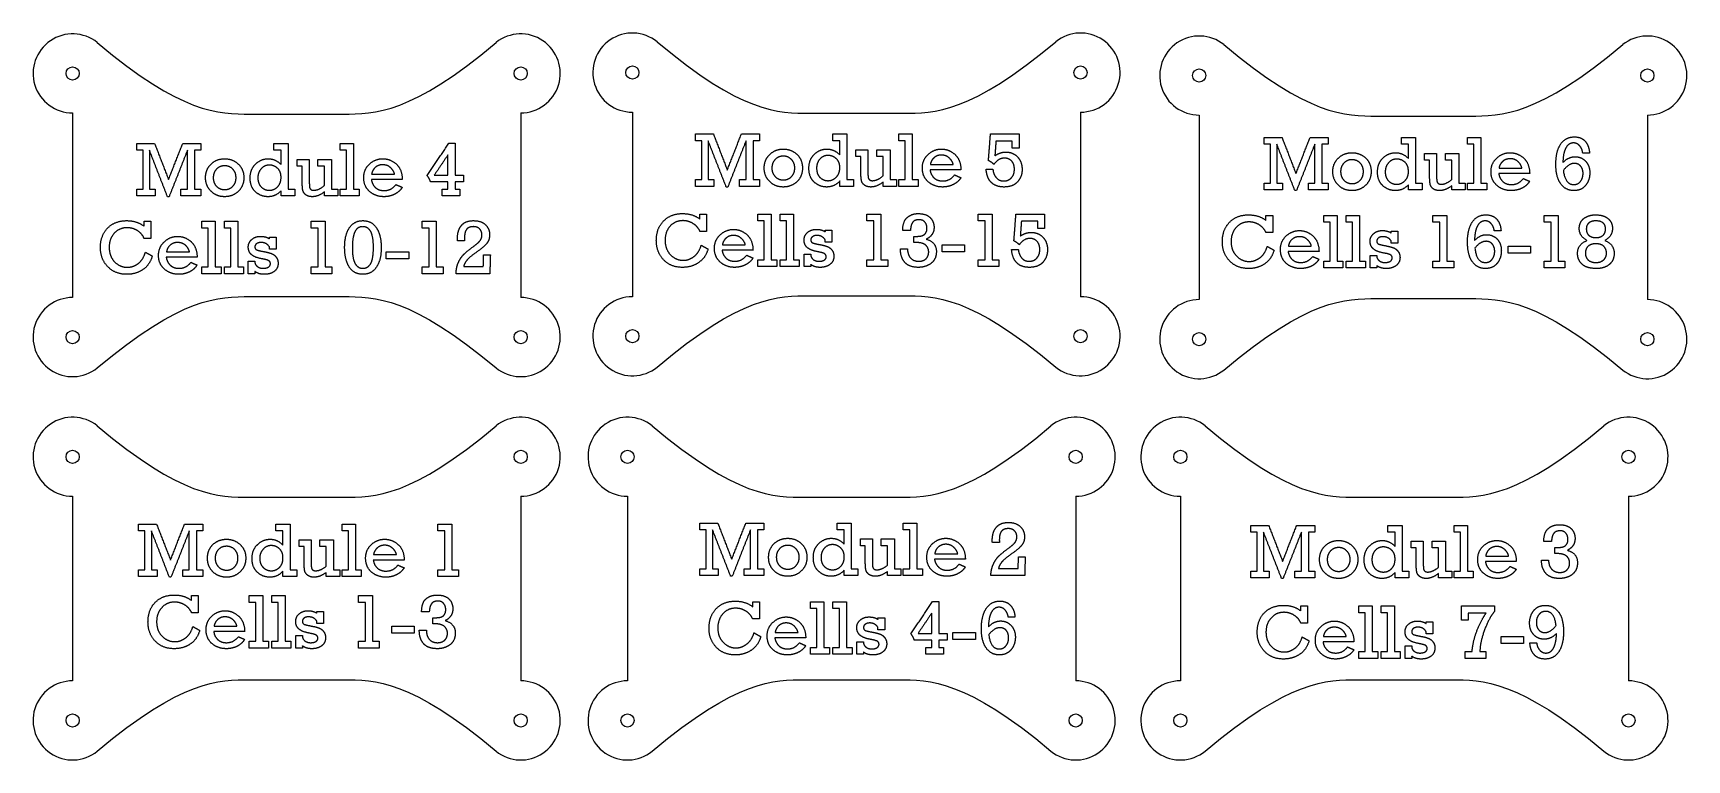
# Model space of a CAD drawing. Header units: inches. Extents: x 0.1 to 15.8, y 0.2 to 7.1.
import ezdxf

# ---------------------------------------------------------------- set-up
doc = ezdxf.new("R2010")
doc.units = ezdxf.units.IN
doc.header["$MEASUREMENT"] = 0
doc.layers.add('Default', color=18, linetype='Continuous', true_color=0x000000)

msp = doc.modelspace()

# ---------------------------------------------------------------- linework, layer by layer
at = {"layer": 'Default'}
for points in [[(0.496, 6.346), (0.496, 4.596)], [(2.181, 6.336), (3.061, 6.336)], [(4.746, 6.346), (4.746, 4.596)], [(5.805, 6.354), (5.805, 4.604)], [(7.49, 6.344), (8.37, 6.344)], [(10.055, 6.354), (10.055, 4.604)], [(11.181, 6.326), (11.181, 4.576)], [(12.866, 6.317), (13.746, 6.317)], [(15.431, 6.326), (15.431, 4.576)], [(2.181, 4.605), (3.061, 4.605)], [(7.49, 4.613), (8.37, 4.613)], [(12.866, 4.586), (13.746, 4.586)], [(0.496, 2.711), (0.496, 0.961)], [(2.181, 2.702), (3.061, 2.702)], [(4.746, 2.711), (4.746, 0.961)], [(5.759, 2.711), (5.759, 0.961)], [(7.444, 2.702), (8.324, 2.702)], [(10.009, 2.711), (10.009, 0.961)], [(11.002, 2.711), (11.002, 0.961)], [(12.687, 2.702), (13.567, 2.702)], [(15.252, 2.711), (15.252, 0.961)], [(2.181, 0.971), (3.061, 0.971)], [(7.444, 0.971), (8.324, 0.971)], [(12.687, 0.971), (13.567, 0.971)]]:
    msp.add_lwpolyline(points, dxfattribs=at)
for centre in [(0.496, 6.721), (4.746, 6.721), (5.805, 6.729), (10.055, 6.729), (11.181, 6.701), (15.431, 6.701), (0.496, 4.221), (4.746, 4.221), (5.805, 4.229), (10.055, 4.229), (11.181, 4.201), (15.431, 4.201), (0.496, 3.086), (4.746, 3.086), (5.759, 3.086), (10.009, 3.086), (11.002, 3.086), (15.252, 3.086), (0.496, 0.586), (4.746, 0.586), (5.759, 0.586), (10.009, 0.586), (11.002, 0.586), (15.252, 0.586)]:
    msp.add_circle(centre, 0.0625, dxfattribs=at)
for centre, start, end in [((0.496, 6.721), 51.361, 270), ((4.746, 6.721), 270, 128.639), ((5.805, 6.729), 51.361, 270), ((10.055, 6.729), 270, 128.639), ((11.181, 6.701), 51.361, 270), ((15.431, 6.701), 270, 128.639), ((0.496, 4.221), 90, 308.639), ((4.746, 4.221), 231.361, 90), ((5.805, 4.229), 90, 308.639), ((10.055, 4.229), 231.361, 90), ((11.181, 4.201), 90, 308.639), ((15.431, 4.201), 231.361, 90), ((0.496, 3.086), 51.361, 270), ((4.746, 3.086), 270, 128.639), ((5.759, 3.086), 51.361, 270), ((10.009, 3.086), 270, 128.639), ((11.002, 3.086), 51.361, 270), ((15.252, 3.086), 270, 128.639), ((0.496, 0.586), 90, 308.639), ((4.746, 0.586), 231.361, 90), ((5.759, 0.586), 90, 308.639), ((10.009, 0.586), 231.361, 90), ((11.002, 0.586), 90, 308.639), ((15.252, 0.586), 231.361, 90)]:
    msp.add_arc(centre, 0.375, start, end, dxfattribs=at)
for points, degree in [([(0.73, 7.014), (1.533, 6.336), (1.881, 6.336), (2.181, 6.336)], 3), ([(3.061, 6.336), (3.361, 6.336), (3.709, 6.336), (4.512, 7.014)], 3), ([(6.039, 7.022), (6.841, 6.344), (7.189, 6.344), (7.49, 6.344)], 3), ([(8.37, 6.344), (8.67, 6.344), (9.018, 6.344), (9.82, 7.022)], 3), ([(11.415, 6.994), (12.218, 6.317), (12.566, 6.317), (12.866, 6.317)], 3), ([(13.746, 6.317), (14.046, 6.317), (14.394, 6.317), (15.197, 6.994)], 3), ([(6.402, 6.083), (6.402, 6.115), (6.402, 6.147)], 2), ([(6.402, 6.147), (6.487, 6.147), (6.573, 6.147)], 2), ([(6.573, 6.147), (6.639, 5.976), (6.705, 5.805)], 2), ([(6.705, 5.805), (6.772, 5.976), (6.839, 6.147)], 2), ([(6.839, 6.147), (6.924, 6.147), (7.01, 6.147)], 2), ([(7.01, 6.147), (7.01, 6.115), (7.01, 6.083)], 2), ([(7.705, 6.083), (7.705, 6.115), (7.705, 6.147)], 2), ([(7.705, 6.147), (7.772, 6.147), (7.838, 6.147)], 2), ([(7.838, 6.147), (7.838, 5.931), (7.838, 5.714)], 2), ([(8.332, 6.083), (8.332, 6.115), (8.332, 6.147)], 2), ([(8.332, 6.147), (8.396, 6.147), (8.459, 6.147)], 2), ([(8.459, 6.147), (8.459, 5.931), (8.459, 5.714)], 2), ([(9.182, 5.894), (9.192, 6.021), (9.201, 6.147)], 2), ([(9.201, 6.147), (9.337, 6.147), (9.472, 6.147)], 2), ([(9.472, 6.147), (9.472, 6.08), (9.472, 6.013)], 2), ([(14.608, 6.05), (14.654, 6.119), (14.739, 6.119)], 2), ([(14.739, 6.119), (14.806, 6.119), (14.843, 6.076)], 2), ([(1.104, 5.992), (1.104, 6.024), (1.104, 6.056)], 2), ([(1.104, 6.056), (1.189, 6.056), (1.274, 6.056)], 2), ([(1.164, 5.992), (1.134, 5.992), (1.104, 5.992)], 2), ([(1.164, 5.622), (1.164, 5.807), (1.164, 5.992)], 2), ([(1.396, 5.552), (1.31, 5.772), (1.225, 5.992)], 2), ([(1.225, 5.992), (1.225, 5.807), (1.225, 5.622)], 2), ([(1.274, 6.056), (1.34, 5.885), (1.406, 5.714)], 2), ([(1.406, 5.714), (1.473, 5.885), (1.54, 6.056)], 2), ([(1.585, 5.992), (1.498, 5.772), (1.411, 5.552)], 2), ([(1.54, 6.056), (1.626, 6.056), (1.712, 6.056)], 2), ([(1.585, 5.622), (1.585, 5.807), (1.585, 5.992)], 2), ([(1.712, 5.992), (1.682, 5.992), (1.651, 5.992)], 2), ([(1.651, 5.992), (1.651, 5.807), (1.651, 5.622)], 2), ([(1.712, 6.056), (1.712, 6.024), (1.712, 5.992)], 2), ([(2.406, 5.992), (2.406, 6.024), (2.406, 6.056)], 2), ([(2.406, 6.056), (2.473, 6.056), (2.54, 6.056)], 2), ([(2.473, 5.992), (2.44, 5.992), (2.406, 5.992)], 2), ([(2.473, 5.856), (2.473, 5.924), (2.473, 5.992)], 2), ([(2.54, 6.056), (2.54, 5.839), (2.54, 5.622)], 2), ([(3.034, 5.992), (3.034, 6.024), (3.034, 6.056)], 2), ([(3.034, 6.056), (3.097, 6.056), (3.161, 6.056)], 2), ([(3.094, 5.992), (3.064, 5.992), (3.034, 5.992)], 2), ([(3.094, 5.622), (3.094, 5.807), (3.094, 5.992)], 2), ([(3.161, 6.056), (3.161, 5.839), (3.161, 5.622)], 2), ([(3.858, 5.752), (3.961, 5.905), (4.064, 6.059)], 2), ([(4.064, 6.059), (4.093, 6.059), (4.123, 6.059)], 2), ([(4.123, 6.059), (4.123, 5.907), (4.123, 5.756)], 2), ([(6.463, 6.083), (6.432, 6.083), (6.402, 6.083)], 2), ([(6.463, 5.714), (6.463, 5.899), (6.463, 6.083)], 2), ([(6.695, 5.644), (6.609, 5.864), (6.523, 6.083)], 2), ([(6.523, 6.083), (6.523, 5.899), (6.523, 5.714)], 2), ([(6.883, 6.083), (6.796, 5.864), (6.71, 5.644)], 2), ([(6.883, 5.714), (6.883, 5.899), (6.883, 6.083)], 2), ([(7.01, 6.083), (6.98, 6.083), (6.95, 6.083)], 2), ([(6.95, 6.083), (6.95, 5.899), (6.95, 5.714)], 2), ([(7.108, 5.953), (7.161, 6.004), (7.236, 6.004)], 2), ([(7.236, 6.004), (7.311, 6.004), (7.365, 5.954)], 2), ([(7.531, 5.955), (7.583, 6.004), (7.649, 6.004)], 2), ([(7.649, 6.004), (7.719, 6.004), (7.772, 5.948)], 2), ([(7.772, 6.083), (7.738, 6.083), (7.705, 6.083)], 2), ([(7.772, 5.948), (7.772, 6.016), (7.772, 6.083)], 2), ([(7.924, 5.934), (7.924, 5.966), (7.924, 5.997)], 2), ([(7.924, 5.997), (7.982, 5.997), (8.039, 5.997)], 2), ([(8.039, 5.997), (8.039, 5.892), (8.039, 5.786)], 2), ([(8.122, 5.934), (8.122, 5.966), (8.122, 5.997)], 2), ([(8.122, 5.997), (8.186, 5.997), (8.249, 5.997)], 2), ([(8.249, 5.997), (8.249, 5.856), (8.249, 5.714)], 2), ([(8.393, 6.083), (8.362, 6.083), (8.332, 6.083)], 2), ([(8.393, 5.714), (8.393, 5.899), (8.393, 6.083)], 2), ([(8.61, 5.953), (8.665, 6.004), (8.736, 6.004)], 2), ([(8.736, 6.004), (8.806, 6.004), (8.862, 5.954)], 2), ([(9.253, 6.08), (9.248, 6.01), (9.243, 5.94)], 2), ([(9.243, 5.94), (9.289, 5.975), (9.346, 5.975)], 2), ([(9.408, 6.08), (9.331, 6.08), (9.253, 6.08)], 2), ([(9.346, 5.975), (9.418, 5.975), (9.459, 5.928)], 2), ([(9.408, 6.013), (9.408, 6.047), (9.408, 6.08)], 2), ([(9.472, 6.013), (9.44, 6.013), (9.408, 6.013)], 2), ([(11.796, 6.049), (11.796, 6.081), (11.796, 6.113)], 2), ([(11.796, 6.113), (11.881, 6.113), (11.966, 6.113)], 2), ([(11.856, 6.049), (11.826, 6.049), (11.796, 6.049)], 2), ([(11.856, 5.68), (11.856, 5.864), (11.856, 6.049)], 2), ([(12.088, 5.61), (12.002, 5.829), (11.917, 6.049)], 2), ([(11.917, 6.049), (11.917, 5.864), (11.917, 5.68)], 2), ([(11.966, 6.113), (12.032, 5.942), (12.098, 5.771)], 2), ([(12.098, 5.771), (12.165, 5.942), (12.232, 6.113)], 2), ([(12.276, 6.049), (12.19, 5.829), (12.103, 5.61)], 2), ([(12.232, 6.113), (12.318, 6.113), (12.404, 6.113)], 2), ([(12.276, 5.68), (12.276, 5.864), (12.276, 6.049)], 2), ([(12.404, 6.049), (12.374, 6.049), (12.343, 6.049)], 2), ([(12.343, 6.049), (12.343, 5.864), (12.343, 5.68)], 2), ([(12.404, 6.113), (12.404, 6.081), (12.404, 6.049)], 2), ([(12.501, 5.919), (12.554, 5.969), (12.63, 5.969)], 2), ([(12.63, 5.969), (12.704, 5.969), (12.758, 5.92)], 2), ([(12.924, 5.92), (12.977, 5.969), (13.043, 5.969)], 2), ([(13.043, 5.969), (13.113, 5.969), (13.165, 5.914)], 2), ([(13.098, 6.049), (13.098, 6.081), (13.098, 6.113)], 2), ([(13.098, 6.113), (13.165, 6.113), (13.232, 6.113)], 2), ([(13.165, 6.049), (13.132, 6.049), (13.098, 6.049)], 2), ([(13.165, 5.914), (13.165, 5.981), (13.165, 6.049)], 2), ([(13.232, 6.113), (13.232, 5.896), (13.232, 5.68)], 2), ([(13.318, 5.899), (13.318, 5.931), (13.318, 5.963)], 2), ([(13.318, 5.963), (13.375, 5.963), (13.432, 5.963)], 2), ([(13.432, 5.963), (13.432, 5.858), (13.432, 5.752)], 2), ([(13.515, 5.899), (13.515, 5.931), (13.515, 5.963)], 2), ([(13.515, 5.963), (13.579, 5.963), (13.643, 5.963)], 2), ([(13.643, 5.963), (13.643, 5.821), (13.643, 5.68)], 2), ([(13.725, 6.049), (13.725, 6.081), (13.725, 6.113)], 2), ([(13.725, 6.113), (13.789, 6.113), (13.853, 6.113)], 2), ([(13.786, 6.049), (13.756, 6.049), (13.725, 6.049)], 2), ([(13.786, 5.68), (13.786, 5.864), (13.786, 6.049)], 2), ([(13.853, 6.113), (13.853, 5.896), (13.853, 5.68)], 2), ([(14.003, 5.919), (14.058, 5.969), (14.129, 5.969)], 2), ([(14.129, 5.969), (14.199, 5.969), (14.256, 5.92)], 2), ([(14.563, 5.861), (14.563, 5.98), (14.608, 6.05)], 2), ([(14.657, 6.012), (14.631, 5.963), (14.63, 5.876)], 2), ([(14.73, 6.062), (14.683, 6.062), (14.657, 6.012)], 2), ([(14.788, 6.035), (14.764, 6.062), (14.73, 6.062)], 2), ([(14.818, 5.966), (14.813, 6.009), (14.788, 6.035)], 2), ([(14.882, 5.966), (14.85, 5.966), (14.818, 5.966)], 2), ([(14.843, 6.076), (14.879, 6.033), (14.882, 5.966)], 2), ([(1.757, 5.732), (1.757, 5.811), (1.809, 5.862)], 2), ([(1.809, 5.862), (1.862, 5.912), (1.938, 5.912)], 2), ([(1.86, 5.813), (1.83, 5.78), (1.83, 5.732)], 2), ([(1.938, 5.845), (1.891, 5.845), (1.86, 5.813)], 2), ([(1.938, 5.912), (2.013, 5.912), (2.066, 5.862)], 2), ([(2.015, 5.814), (1.983, 5.845), (1.938, 5.845)], 2), ([(2.046, 5.732), (2.046, 5.782), (2.015, 5.814)], 2), ([(2.066, 5.862), (2.12, 5.813), (2.12, 5.732)], 2), ([(2.18, 5.729), (2.18, 5.814), (2.233, 5.863)], 2), ([(2.233, 5.863), (2.285, 5.912), (2.351, 5.912)], 2), ([(2.285, 5.817), (2.253, 5.782), (2.253, 5.732)], 2), ([(2.362, 5.852), (2.316, 5.852), (2.285, 5.817)], 2), ([(2.351, 5.912), (2.421, 5.912), (2.473, 5.856)], 2), ([(2.439, 5.822), (2.404, 5.852), (2.362, 5.852)], 2), ([(2.473, 5.735), (2.473, 5.793), (2.439, 5.822)], 2), ([(2.626, 5.842), (2.626, 5.874), (2.626, 5.906)], 2), ([(2.626, 5.906), (2.683, 5.906), (2.741, 5.906)], 2), ([(2.674, 5.842), (2.65, 5.842), (2.626, 5.842)], 2), ([(2.674, 5.684), (2.674, 5.763), (2.674, 5.842)], 2), ([(2.741, 5.906), (2.741, 5.8), (2.741, 5.695)], 2), ([(2.823, 5.842), (2.823, 5.874), (2.823, 5.906)], 2), ([(2.823, 5.906), (2.887, 5.906), (2.951, 5.906)], 2), ([(2.884, 5.842), (2.854, 5.842), (2.823, 5.842)], 2), ([(2.884, 5.657), (2.884, 5.75), (2.884, 5.842)], 2), ([(2.951, 5.906), (2.951, 5.764), (2.951, 5.622)], 2), ([(3.257, 5.732), (3.257, 5.811), (3.311, 5.862)], 2), ([(3.311, 5.862), (3.366, 5.912), (3.437, 5.912)], 2), ([(3.367, 5.83), (3.339, 5.805), (3.332, 5.766)], 2), ([(3.437, 5.855), (3.396, 5.855), (3.367, 5.83)], 2), ([(3.437, 5.912), (3.507, 5.912), (3.564, 5.863)], 2), ([(3.512, 5.827), (3.481, 5.855), (3.437, 5.855)], 2), ([(3.549, 5.766), (3.542, 5.8), (3.512, 5.827)], 2), ([(3.564, 5.863), (3.621, 5.813), (3.623, 5.715)], 2), ([(4.056, 5.949), (3.991, 5.853), (3.926, 5.756)], 2), ([(4.056, 5.756), (4.056, 5.853), (4.056, 5.949)], 2), ([(7.055, 5.824), (7.055, 5.903), (7.108, 5.953)], 2), ([(7.107, 5.695), (7.055, 5.745), (7.055, 5.824)], 2), ([(7.159, 5.905), (7.128, 5.872), (7.128, 5.824)], 2), ([(7.128, 5.824), (7.128, 5.774), (7.16, 5.742)], 2), ([(7.236, 5.937), (7.189, 5.937), (7.159, 5.905)], 2), ([(7.313, 5.905), (7.281, 5.937), (7.236, 5.937)], 2), ([(7.345, 5.824), (7.345, 5.873), (7.313, 5.905)], 2), ([(7.314, 5.743), (7.345, 5.775), (7.345, 5.824)], 2), ([(7.365, 5.954), (7.418, 5.904), (7.418, 5.824)], 2), ([(7.418, 5.824), (7.418, 5.744), (7.365, 5.694)], 2), ([(7.479, 5.821), (7.479, 5.906), (7.531, 5.955)], 2), ([(7.53, 5.69), (7.479, 5.736), (7.479, 5.821)], 2), ([(7.583, 5.909), (7.552, 5.874), (7.552, 5.824)], 2), ([(7.552, 5.824), (7.552, 5.766), (7.584, 5.735)], 2), ([(7.66, 5.943), (7.614, 5.943), (7.583, 5.909)], 2), ([(7.737, 5.914), (7.703, 5.943), (7.66, 5.943)], 2), ([(7.772, 5.827), (7.772, 5.885), (7.737, 5.914)], 2), ([(7.738, 5.737), (7.772, 5.769), (7.772, 5.827)], 2), ([(7.972, 5.934), (7.948, 5.934), (7.924, 5.934)], 2), ([(7.972, 5.776), (7.972, 5.855), (7.972, 5.934)], 2), ([(8.182, 5.934), (8.152, 5.934), (8.122, 5.934)], 2), ([(8.182, 5.749), (8.182, 5.841), (8.182, 5.934)], 2), ([(8.555, 5.824), (8.555, 5.903), (8.61, 5.953)], 2), ([(8.611, 5.693), (8.555, 5.741), (8.555, 5.824)], 2), ([(8.921, 5.806), (8.775, 5.806), (8.628, 5.806)], 2), ([(8.628, 5.806), (8.635, 5.759), (8.666, 5.73)], 2), ([(8.666, 5.922), (8.637, 5.897), (8.631, 5.857)], 2), ([(8.631, 5.857), (8.739, 5.857), (8.848, 5.857)], 2), ([(8.735, 5.947), (8.695, 5.947), (8.666, 5.922)], 2), ([(8.81, 5.919), (8.78, 5.947), (8.735, 5.947)], 2), ([(8.848, 5.857), (8.841, 5.891), (8.81, 5.919)], 2), ([(8.862, 5.954), (8.919, 5.905), (8.921, 5.806)], 2), ([(9.16, 5.813), (9.192, 5.813), (9.224, 5.813)], 2), ([(9.209, 5.687), (9.165, 5.73), (9.16, 5.813)], 2), ([(9.234, 5.858), (9.211, 5.881), (9.182, 5.894)], 2), ([(9.224, 5.813), (9.229, 5.762), (9.257, 5.732)], 2), ([(9.335, 5.918), (9.275, 5.918), (9.234, 5.858)], 2), ([(9.401, 5.891), (9.374, 5.918), (9.335, 5.918)], 2), ([(9.4, 5.732), (9.428, 5.763), (9.428, 5.812)], 2), ([(9.428, 5.812), (9.428, 5.863), (9.401, 5.891)], 2), ([(9.501, 5.811), (9.501, 5.738), (9.456, 5.691)], 2), ([(9.459, 5.928), (9.501, 5.881), (9.501, 5.811)], 2), ([(12.448, 5.79), (12.448, 5.869), (12.501, 5.919)], 2), ([(12.552, 5.87), (12.522, 5.838), (12.522, 5.79)], 2), ([(12.63, 5.903), (12.583, 5.903), (12.552, 5.87)], 2), ([(12.707, 5.871), (12.675, 5.903), (12.63, 5.903)], 2), ([(12.738, 5.79), (12.738, 5.839), (12.707, 5.871)], 2), ([(12.758, 5.92), (12.811, 5.87), (12.811, 5.79)], 2), ([(12.872, 5.786), (12.872, 5.871), (12.924, 5.92)], 2), ([(12.977, 5.874), (12.945, 5.84), (12.945, 5.789)], 2), ([(13.054, 5.909), (13.008, 5.909), (12.977, 5.874)], 2), ([(13.131, 5.88), (13.096, 5.909), (13.054, 5.909)], 2), ([(13.165, 5.792), (13.165, 5.85), (13.131, 5.88)], 2), ([(13.366, 5.899), (13.342, 5.899), (13.318, 5.899)], 2), ([(13.366, 5.741), (13.366, 5.82), (13.366, 5.899)], 2), ([(13.576, 5.899), (13.546, 5.899), (13.515, 5.899)], 2), ([(13.576, 5.715), (13.576, 5.807), (13.576, 5.899)], 2), ([(13.948, 5.79), (13.948, 5.868), (14.003, 5.919)], 2), ([(14.059, 5.887), (14.031, 5.862), (14.024, 5.823)], 2), ([(14.024, 5.823), (14.133, 5.823), (14.241, 5.823)], 2), ([(14.129, 5.912), (14.088, 5.912), (14.059, 5.887)], 2), ([(14.204, 5.885), (14.173, 5.912), (14.129, 5.912)], 2), ([(14.241, 5.823), (14.234, 5.857), (14.204, 5.885)], 2), ([(14.256, 5.92), (14.313, 5.87), (14.315, 5.772)], 2), ([(14.61, 5.673), (14.563, 5.736), (14.563, 5.861)], 2), ([(14.63, 5.876), (14.681, 5.931), (14.747, 5.931)], 2), ([(14.739, 5.868), (14.686, 5.868), (14.634, 5.802)], 2), ([(14.799, 5.841), (14.776, 5.868), (14.739, 5.868)], 2), ([(14.747, 5.931), (14.804, 5.931), (14.844, 5.89)], 2), ([(14.821, 5.773), (14.821, 5.815), (14.799, 5.841)], 2), ([(14.844, 5.89), (14.885, 5.848), (14.885, 5.778)], 2), ([(1.809, 5.603), (1.757, 5.654), (1.757, 5.732)], 2), ([(1.83, 5.732), (1.83, 5.682), (1.861, 5.651)], 2), ([(1.861, 5.651), (1.893, 5.619), (1.938, 5.619)], 2), ([(1.938, 5.619), (1.984, 5.619), (2.015, 5.651)], 2), ([(2.015, 5.651), (2.046, 5.683), (2.046, 5.732)], 2), ([(2.12, 5.732), (2.12, 5.652), (2.066, 5.602)], 2), ([(2.231, 5.598), (2.18, 5.644), (2.18, 5.729)], 2), ([(2.253, 5.732), (2.253, 5.675), (2.285, 5.644)], 2), ([(2.439, 5.645), (2.473, 5.678), (2.473, 5.735)], 2), ([(2.681, 5.607), (2.674, 5.631), (2.674, 5.684)], 2), ([(2.741, 5.695), (2.741, 5.656), (2.743, 5.643)], 2), ([(2.782, 5.613), (2.83, 5.613), (2.884, 5.657)], 2), ([(3.313, 5.601), (3.257, 5.65), (3.257, 5.732)], 2), ([(3.623, 5.715), (3.476, 5.715), (3.33, 5.715)], 2), ([(3.33, 5.715), (3.336, 5.668), (3.368, 5.639)], 2), ([(3.332, 5.766), (3.441, 5.766), (3.549, 5.766)], 2), ([(3.449, 5.61), (3.521, 5.61), (3.563, 5.667)], 2), ([(3.563, 5.667), (3.593, 5.654), (3.623, 5.641)], 2), ([(3.89, 5.692), (3.881, 5.728), (3.858, 5.752)], 2), ([(4.056, 5.692), (3.973, 5.692), (3.89, 5.692)], 2), ([(3.926, 5.756), (3.991, 5.756), (4.056, 5.756)], 2), ([(4.056, 5.622), (4.056, 5.657), (4.056, 5.692)], 2), ([(4.123, 5.756), (4.163, 5.756), (4.202, 5.756)], 2), ([(4.202, 5.692), (4.163, 5.692), (4.123, 5.692)], 2), ([(4.123, 5.692), (4.123, 5.657), (4.123, 5.622)], 2), ([(4.202, 5.756), (4.202, 5.724), (4.202, 5.692)], 2), ([(6.402, 5.65), (6.402, 5.682), (6.402, 5.714)], 2), ([(6.402, 5.714), (6.432, 5.714), (6.463, 5.714)], 2), ([(6.577, 5.65), (6.49, 5.65), (6.402, 5.65)], 2), ([(6.523, 5.714), (6.55, 5.714), (6.577, 5.714)], 2), ([(6.577, 5.714), (6.577, 5.682), (6.577, 5.65)], 2), ([(6.822, 5.65), (6.822, 5.682), (6.822, 5.714)], 2), ([(6.822, 5.714), (6.853, 5.714), (6.883, 5.714)], 2), ([(7.01, 5.65), (6.916, 5.65), (6.822, 5.65)], 2), ([(6.95, 5.714), (6.98, 5.714), (7.01, 5.714)], 2), ([(7.01, 5.714), (7.01, 5.682), (7.01, 5.65)], 2), ([(7.236, 5.644), (7.159, 5.644), (7.107, 5.695)], 2), ([(7.16, 5.742), (7.191, 5.711), (7.236, 5.711)], 2), ([(7.236, 5.711), (7.283, 5.711), (7.314, 5.743)], 2), ([(7.365, 5.694), (7.311, 5.644), (7.236, 5.644)], 2), ([(7.648, 5.644), (7.581, 5.644), (7.53, 5.69)], 2), ([(7.584, 5.735), (7.616, 5.704), (7.661, 5.704)], 2), ([(7.772, 5.701), (7.721, 5.644), (7.648, 5.644)], 2), ([(7.661, 5.704), (7.704, 5.704), (7.738, 5.737)], 2), ([(7.772, 5.65), (7.772, 5.675), (7.772, 5.701)], 2), ([(7.902, 5.65), (7.837, 5.65), (7.772, 5.65)], 2), ([(7.838, 5.714), (7.87, 5.714), (7.902, 5.714)], 2), ([(7.902, 5.714), (7.902, 5.682), (7.902, 5.65)], 2), ([(7.98, 5.698), (7.972, 5.722), (7.972, 5.776)], 2), ([(8.01, 5.659), (7.987, 5.674), (7.98, 5.698)], 2), ([(8.068, 5.644), (8.033, 5.644), (8.01, 5.659)], 2), ([(8.039, 5.786), (8.039, 5.748), (8.041, 5.735)], 2), ([(8.041, 5.735), (8.043, 5.722), (8.054, 5.713)], 2), ([(8.054, 5.713), (8.064, 5.704), (8.08, 5.704)], 2), ([(8.182, 5.69), (8.122, 5.644), (8.068, 5.644)], 2), ([(8.08, 5.704), (8.128, 5.704), (8.182, 5.749)], 2), ([(8.182, 5.65), (8.182, 5.67), (8.182, 5.69)], 2), ([(8.31, 5.65), (8.246, 5.65), (8.182, 5.65)], 2), ([(8.249, 5.714), (8.279, 5.714), (8.31, 5.714)], 2), ([(8.31, 5.714), (8.31, 5.682), (8.31, 5.65)], 2), ([(8.332, 5.65), (8.332, 5.682), (8.332, 5.714)], 2), ([(8.332, 5.714), (8.362, 5.714), (8.393, 5.714)], 2), ([(8.514, 5.65), (8.423, 5.65), (8.332, 5.65)], 2), ([(8.459, 5.714), (8.486, 5.714), (8.514, 5.714)], 2), ([(8.514, 5.714), (8.514, 5.682), (8.514, 5.65)], 2), ([(8.747, 5.644), (8.668, 5.644), (8.611, 5.693)], 2), ([(8.666, 5.73), (8.698, 5.701), (8.748, 5.701)], 2), ([(8.845, 5.666), (8.798, 5.644), (8.747, 5.644)], 2), ([(8.748, 5.701), (8.819, 5.701), (8.861, 5.759)], 2), ([(8.921, 5.732), (8.892, 5.687), (8.845, 5.666)], 2), ([(8.861, 5.759), (8.891, 5.745), (8.921, 5.732)], 2), ([(9.329, 5.644), (9.253, 5.644), (9.209, 5.687)], 2), ([(9.257, 5.732), (9.284, 5.701), (9.328, 5.701)], 2), ([(9.328, 5.701), (9.373, 5.701), (9.4, 5.732)], 2), ([(9.456, 5.691), (9.41, 5.644), (9.329, 5.644)], 2), ([(11.796, 5.616), (11.796, 5.648), (11.796, 5.68)], 2), ([(11.796, 5.68), (11.826, 5.68), (11.856, 5.68)], 2), ([(11.917, 5.68), (11.944, 5.68), (11.971, 5.68)], 2), ([(11.971, 5.68), (11.971, 5.648), (11.971, 5.616)], 2), ([(12.216, 5.616), (12.216, 5.648), (12.216, 5.68)], 2), ([(12.216, 5.68), (12.246, 5.68), (12.276, 5.68)], 2), ([(12.343, 5.68), (12.374, 5.68), (12.404, 5.68)], 2), ([(12.404, 5.68), (12.404, 5.648), (12.404, 5.616)], 2), ([(12.501, 5.66), (12.448, 5.711), (12.448, 5.79)], 2), ([(12.63, 5.61), (12.553, 5.61), (12.501, 5.66)], 2), ([(12.522, 5.79), (12.522, 5.74), (12.553, 5.708)], 2), ([(12.553, 5.708), (12.585, 5.676), (12.63, 5.676)], 2), ([(12.63, 5.676), (12.676, 5.676), (12.707, 5.708)], 2), ([(12.758, 5.66), (12.705, 5.61), (12.63, 5.61)], 2), ([(12.707, 5.708), (12.738, 5.74), (12.738, 5.79)], 2), ([(12.811, 5.79), (12.811, 5.71), (12.758, 5.66)], 2), ([(12.923, 5.656), (12.872, 5.701), (12.872, 5.786)], 2), ([(13.042, 5.61), (12.974, 5.61), (12.923, 5.656)], 2), ([(12.945, 5.789), (12.945, 5.732), (12.977, 5.701)], 2), ([(12.977, 5.701), (13.01, 5.67), (13.054, 5.67)], 2), ([(13.165, 5.666), (13.114, 5.61), (13.042, 5.61)], 2), ([(13.054, 5.67), (13.098, 5.67), (13.131, 5.703)], 2), ([(13.131, 5.703), (13.165, 5.735), (13.165, 5.792)], 2), ([(13.165, 5.616), (13.165, 5.641), (13.165, 5.666)], 2), ([(13.232, 5.68), (13.264, 5.68), (13.296, 5.68)], 2), ([(13.296, 5.68), (13.296, 5.648), (13.296, 5.616)], 2), ([(13.373, 5.664), (13.366, 5.688), (13.366, 5.741)], 2), ([(13.403, 5.625), (13.381, 5.64), (13.373, 5.664)], 2), ([(13.432, 5.752), (13.432, 5.714), (13.435, 5.701)], 2), ([(13.435, 5.701), (13.437, 5.687), (13.447, 5.679)], 2), ([(13.447, 5.679), (13.458, 5.67), (13.474, 5.67)], 2), ([(13.576, 5.656), (13.516, 5.61), (13.461, 5.61)], 2), ([(13.474, 5.67), (13.522, 5.67), (13.576, 5.715)], 2), ([(13.576, 5.616), (13.576, 5.636), (13.576, 5.656)], 2), ([(13.643, 5.68), (13.673, 5.68), (13.703, 5.68)], 2), ([(13.703, 5.68), (13.703, 5.648), (13.703, 5.616)], 2), ([(13.725, 5.616), (13.725, 5.648), (13.725, 5.68)], 2), ([(13.725, 5.68), (13.756, 5.68), (13.786, 5.68)], 2), ([(13.853, 5.68), (13.88, 5.68), (13.907, 5.68)], 2), ([(13.907, 5.68), (13.907, 5.648), (13.907, 5.616)], 2), ([(14.005, 5.658), (13.948, 5.707), (13.948, 5.79)], 2), ([(14.14, 5.61), (14.061, 5.61), (14.005, 5.658)], 2), ([(14.315, 5.772), (14.168, 5.772), (14.022, 5.772)], 2), ([(14.022, 5.772), (14.028, 5.725), (14.06, 5.696)], 2), ([(14.06, 5.696), (14.092, 5.667), (14.141, 5.667)], 2), ([(14.141, 5.667), (14.213, 5.667), (14.255, 5.724)], 2), ([(14.315, 5.698), (14.285, 5.653), (14.238, 5.631)], 2), ([(14.255, 5.724), (14.285, 5.711), (14.315, 5.698)], 2), ([(14.735, 5.61), (14.657, 5.61), (14.61, 5.673)], 2), ([(14.634, 5.802), (14.65, 5.667), (14.732, 5.667)], 2), ([(14.732, 5.667), (14.774, 5.667), (14.797, 5.698)], 2), ([(14.845, 5.659), (14.804, 5.61), (14.735, 5.61)], 2), ([(14.797, 5.698), (14.821, 5.729), (14.821, 5.773)], 2), ([(14.885, 5.778), (14.885, 5.709), (14.845, 5.659)], 2), ([(1.104, 5.559), (1.104, 5.591), (1.104, 5.622)], 2), ([(1.104, 5.622), (1.134, 5.622), (1.164, 5.622)], 2), ([(1.279, 5.559), (1.191, 5.559), (1.104, 5.559)], 2), ([(1.225, 5.622), (1.252, 5.622), (1.279, 5.622)], 2), ([(1.279, 5.622), (1.279, 5.591), (1.279, 5.559)], 2), ([(1.411, 5.552), (1.404, 5.552), (1.396, 5.552)], 2), ([(1.524, 5.559), (1.524, 5.591), (1.524, 5.622)], 2), ([(1.524, 5.622), (1.554, 5.622), (1.585, 5.622)], 2), ([(1.712, 5.559), (1.618, 5.559), (1.524, 5.559)], 2), ([(1.651, 5.622), (1.682, 5.622), (1.712, 5.622)], 2), ([(1.712, 5.622), (1.712, 5.591), (1.712, 5.559)], 2), ([(1.938, 5.552), (1.861, 5.552), (1.809, 5.603)], 2), ([(2.066, 5.602), (2.013, 5.552), (1.938, 5.552)], 2), ([(2.35, 5.552), (2.282, 5.552), (2.231, 5.598)], 2), ([(2.285, 5.644), (2.318, 5.613), (2.362, 5.613)], 2), ([(2.473, 5.609), (2.422, 5.552), (2.35, 5.552)], 2), ([(2.362, 5.613), (2.406, 5.613), (2.439, 5.645)], 2), ([(2.473, 5.559), (2.473, 5.584), (2.473, 5.609)], 2), ([(2.604, 5.559), (2.538, 5.559), (2.473, 5.559)], 2), ([(2.54, 5.622), (2.572, 5.622), (2.604, 5.622)], 2), ([(2.604, 5.622), (2.604, 5.591), (2.604, 5.559)], 2), ([(2.712, 5.567), (2.689, 5.583), (2.681, 5.607)], 2), ([(2.769, 5.552), (2.734, 5.552), (2.712, 5.567)], 2), ([(2.743, 5.643), (2.745, 5.63), (2.755, 5.621)], 2), ([(2.755, 5.621), (2.766, 5.613), (2.782, 5.613)], 2), ([(2.884, 5.598), (2.824, 5.552), (2.769, 5.552)], 2), ([(2.884, 5.559), (2.884, 5.579), (2.884, 5.598)], 2), ([(3.011, 5.559), (2.948, 5.559), (2.884, 5.559)], 2), ([(2.951, 5.622), (2.981, 5.622), (3.011, 5.622)], 2), ([(3.011, 5.622), (3.011, 5.591), (3.011, 5.559)], 2), ([(3.034, 5.559), (3.034, 5.591), (3.034, 5.622)], 2), ([(3.034, 5.622), (3.064, 5.622), (3.094, 5.622)], 2), ([(3.215, 5.559), (3.124, 5.559), (3.034, 5.559)], 2), ([(3.161, 5.622), (3.188, 5.622), (3.215, 5.622)], 2), ([(3.215, 5.622), (3.215, 5.591), (3.215, 5.559)], 2), ([(3.449, 5.552), (3.369, 5.552), (3.313, 5.601)], 2), ([(3.368, 5.639), (3.4, 5.61), (3.449, 5.61)], 2), ([(3.547, 5.574), (3.5, 5.552), (3.449, 5.552)], 2), ([(3.623, 5.641), (3.593, 5.596), (3.547, 5.574)], 2), ([(4.002, 5.559), (4.002, 5.591), (4.002, 5.622)], 2), ([(4.002, 5.622), (4.029, 5.622), (4.056, 5.622)], 2), ([(4.167, 5.559), (4.085, 5.559), (4.002, 5.559)], 2), ([(4.123, 5.622), (4.145, 5.622), (4.167, 5.622)], 2), ([(4.167, 5.622), (4.167, 5.591), (4.167, 5.559)], 2), ([(6.71, 5.644), (6.702, 5.644), (6.695, 5.644)], 2), ([(11.971, 5.616), (11.883, 5.616), (11.796, 5.616)], 2), ([(12.103, 5.61), (12.096, 5.61), (12.088, 5.61)], 2), ([(12.404, 5.616), (12.31, 5.616), (12.216, 5.616)], 2), ([(13.296, 5.616), (13.23, 5.616), (13.165, 5.616)], 2), ([(13.461, 5.61), (13.426, 5.61), (13.403, 5.625)], 2), ([(13.703, 5.616), (13.639, 5.616), (13.576, 5.616)], 2), ([(13.907, 5.616), (13.816, 5.616), (13.725, 5.616)], 2), ([(14.238, 5.631), (14.192, 5.61), (14.14, 5.61)], 2), ([(6.101, 5.322), (6.17, 5.392), (6.281, 5.392)], 2), ([(6.281, 5.392), (6.379, 5.392), (6.446, 5.339)], 2), ([(6.446, 5.339), (6.446, 5.362), (6.446, 5.385)], 2), ([(6.446, 5.385), (6.478, 5.385), (6.509, 5.385)], 2), ([(6.509, 5.385), (6.509, 5.304), (6.509, 5.223)], 2), ([(6.994, 5.322), (6.994, 5.354), (6.994, 5.385)], 2), ([(6.994, 5.385), (7.057, 5.385), (7.121, 5.385)], 2), ([(7.121, 5.385), (7.121, 5.169), (7.121, 4.952)], 2), ([(7.207, 5.322), (7.207, 5.354), (7.207, 5.385)], 2), ([(7.207, 5.385), (7.271, 5.385), (7.334, 5.385)], 2), ([(7.334, 5.385), (7.334, 5.169), (7.334, 4.952)], 2), ([(8.029, 5.322), (8.029, 5.354), (8.029, 5.385)], 2), ([(8.029, 5.385), (8.095, 5.385), (8.162, 5.385)], 2), ([(8.162, 5.385), (8.162, 5.169), (8.162, 4.952)], 2), ([(8.369, 5.233), (8.369, 5.319), (8.412, 5.355)], 2), ([(8.412, 5.355), (8.454, 5.392), (8.515, 5.392)], 2), ([(8.523, 5.334), (8.482, 5.334), (8.463, 5.309)], 2), ([(8.515, 5.392), (8.59, 5.392), (8.628, 5.355)], 2), ([(8.58, 5.31), (8.561, 5.334), (8.523, 5.334)], 2), ([(8.628, 5.355), (8.666, 5.318), (8.666, 5.261)], 2), ([(9.083, 5.322), (9.083, 5.354), (9.083, 5.385)], 2), ([(9.083, 5.385), (9.15, 5.385), (9.216, 5.385)], 2), ([(9.216, 5.385), (9.216, 5.169), (9.216, 4.952)], 2), ([(9.423, 5.133), (9.433, 5.259), (9.443, 5.385)], 2), ([(9.443, 5.385), (9.578, 5.385), (9.713, 5.385)], 2), ([(9.713, 5.385), (9.713, 5.319), (9.713, 5.252)], 2), ([(11.469, 5.311), (11.538, 5.38), (11.649, 5.38)], 2), ([(11.649, 5.38), (11.747, 5.38), (11.814, 5.327)], 2), ([(11.814, 5.327), (11.814, 5.351), (11.814, 5.374)], 2), ([(11.814, 5.374), (11.846, 5.374), (11.878, 5.374)], 2), ([(11.878, 5.374), (11.878, 5.293), (11.878, 5.212)], 2), ([(12.362, 5.31), (12.362, 5.342), (12.362, 5.374)], 2), ([(12.362, 5.374), (12.425, 5.374), (12.489, 5.374)], 2), ([(12.489, 5.374), (12.489, 5.157), (12.489, 4.941)], 2), ([(12.575, 5.31), (12.575, 5.342), (12.575, 5.374)], 2), ([(12.575, 5.374), (12.639, 5.374), (12.702, 5.374)], 2), ([(12.702, 5.374), (12.702, 5.157), (12.702, 4.941)], 2), ([(13.397, 5.31), (13.397, 5.342), (13.397, 5.374)], 2), ([(13.397, 5.374), (13.464, 5.374), (13.53, 5.374)], 2), ([(13.53, 5.374), (13.53, 5.157), (13.53, 4.941)], 2), ([(13.77, 5.311), (13.815, 5.38), (13.9, 5.38)], 2), ([(13.9, 5.38), (13.967, 5.38), (14.004, 5.337)], 2), ([(14.004, 5.337), (14.041, 5.294), (14.043, 5.227)], 2), ([(14.451, 5.31), (14.451, 5.342), (14.451, 5.374)], 2), ([(14.451, 5.374), (14.518, 5.374), (14.585, 5.374)], 2), ([(14.585, 5.374), (14.585, 5.157), (14.585, 4.941)], 2), ([(14.785, 5.25), (14.785, 5.313), (14.83, 5.347)], 2), ([(14.83, 5.347), (14.876, 5.38), (14.939, 5.38)], 2), ([(14.939, 5.38), (15.014, 5.38), (15.057, 5.345)], 2), ([(15.057, 5.345), (15.1, 5.311), (15.1, 5.25)], 2), ([(0.76, 5.069), (0.76, 5.186), (0.829, 5.256)], 2), ([(0.829, 5.256), (0.898, 5.325), (1.009, 5.325)], 2), ([(0.891, 5.205), (0.843, 5.152), (0.843, 5.071)], 2), ([(1.014, 5.258), (0.939, 5.258), (0.891, 5.205)], 2), ([(1.009, 5.325), (1.107, 5.325), (1.174, 5.272)], 2), ([(1.108, 5.232), (1.063, 5.258), (1.014, 5.258)], 2), ([(1.174, 5.157), (1.153, 5.205), (1.108, 5.232)], 2), ([(1.174, 5.272), (1.174, 5.296), (1.174, 5.319)], 2), ([(1.174, 5.319), (1.206, 5.319), (1.238, 5.319)], 2), ([(1.238, 5.319), (1.238, 5.238), (1.238, 5.157)], 2), ([(1.722, 5.255), (1.722, 5.287), (1.722, 5.319)], 2), ([(1.722, 5.319), (1.786, 5.319), (1.849, 5.319)], 2), ([(1.783, 5.255), (1.752, 5.255), (1.722, 5.255)], 2), ([(1.783, 4.886), (1.783, 5.071), (1.783, 5.255)], 2), ([(1.849, 5.319), (1.849, 5.102), (1.849, 4.886)], 2), ([(1.935, 5.255), (1.935, 5.287), (1.935, 5.319)], 2), ([(1.935, 5.319), (1.999, 5.319), (2.063, 5.319)], 2), ([(1.996, 5.255), (1.966, 5.255), (1.935, 5.255)], 2), ([(1.996, 4.886), (1.996, 5.071), (1.996, 5.255)], 2), ([(2.063, 5.319), (2.063, 5.102), (2.063, 4.886)], 2), ([(2.757, 5.255), (2.757, 5.287), (2.757, 5.319)], 2), ([(2.757, 5.319), (2.824, 5.319), (2.891, 5.319)], 2), ([(2.824, 5.255), (2.791, 5.255), (2.757, 5.255)], 2), ([(2.824, 4.886), (2.824, 5.071), (2.824, 5.255)], 2), ([(2.891, 5.319), (2.891, 5.102), (2.891, 4.886)], 2), ([(3.076, 5.07), (3.076, 5.193), (3.122, 5.259)], 2), ([(3.122, 5.259), (3.169, 5.325), (3.249, 5.325)], 2), ([(3.172, 5.217), (3.149, 5.165), (3.149, 5.07)], 2), ([(3.249, 5.268), (3.195, 5.268), (3.172, 5.217)], 2), ([(3.249, 5.325), (3.333, 5.325), (3.378, 5.256)], 2), ([(3.323, 5.223), (3.297, 5.268), (3.249, 5.268)], 2), ([(3.349, 5.07), (3.349, 5.178), (3.323, 5.223)], 2), ([(3.378, 5.256), (3.423, 5.188), (3.423, 5.07)], 2), ([(3.811, 5.255), (3.811, 5.287), (3.811, 5.319)], 2), ([(3.811, 5.319), (3.878, 5.319), (3.945, 5.319)], 2), ([(3.878, 5.255), (3.845, 5.255), (3.811, 5.255)], 2), ([(3.878, 4.886), (3.878, 5.071), (3.878, 5.255)], 2), ([(3.945, 5.319), (3.945, 5.102), (3.945, 4.886)], 2), ([(4.146, 5.155), (4.146, 5.235), (4.184, 5.28)], 2), ([(4.184, 5.28), (4.222, 5.325), (4.297, 5.325)], 2), ([(4.233, 5.243), (4.213, 5.218), (4.213, 5.161)], 2), ([(4.297, 5.268), (4.253, 5.268), (4.233, 5.243)], 2), ([(4.297, 5.325), (4.371, 5.325), (4.411, 5.287)], 2), ([(4.357, 5.246), (4.335, 5.268), (4.297, 5.268)], 2), ([(4.378, 5.189), (4.378, 5.224), (4.357, 5.246)], 2), ([(4.363, 5.139), (4.378, 5.16), (4.378, 5.189)], 2), ([(4.411, 5.287), (4.451, 5.248), (4.451, 5.191)], 2), ([(4.451, 5.191), (4.451, 5.144), (4.425, 5.11)], 2), ([(6.032, 5.135), (6.032, 5.253), (6.101, 5.322)], 2), ([(6.162, 5.272), (6.115, 5.219), (6.115, 5.138)], 2), ([(6.285, 5.325), (6.21, 5.325), (6.162, 5.272)], 2), ([(6.379, 5.298), (6.335, 5.325), (6.285, 5.325)], 2), ([(6.446, 5.223), (6.424, 5.272), (6.379, 5.298)], 2), ([(6.509, 5.223), (6.478, 5.223), (6.446, 5.223)], 2), ([(6.583, 5.062), (6.583, 5.141), (6.638, 5.191)], 2), ([(6.638, 5.191), (6.693, 5.242), (6.764, 5.242)], 2), ([(6.763, 5.185), (6.723, 5.185), (6.694, 5.16)], 2), ([(6.838, 5.157), (6.807, 5.185), (6.763, 5.185)], 2), ([(6.764, 5.242), (6.833, 5.242), (6.89, 5.193)], 2), ([(6.89, 5.193), (6.947, 5.143), (6.949, 5.045)], 2), ([(7.054, 5.322), (7.024, 5.322), (6.994, 5.322)], 2), ([(7.054, 4.952), (7.054, 5.137), (7.054, 5.322)], 2), ([(7.267, 5.322), (7.237, 5.322), (7.207, 5.322)], 2), ([(7.267, 4.952), (7.267, 5.137), (7.267, 5.322)], 2), ([(7.433, 5.14), (7.433, 5.184), (7.466, 5.213)], 2), ([(7.466, 5.213), (7.498, 5.242), (7.551, 5.242)], 2), ([(7.556, 5.185), (7.53, 5.185), (7.514, 5.173)], 2), ([(7.551, 5.242), (7.599, 5.242), (7.634, 5.22)], 2), ([(7.634, 5.142), (7.607, 5.185), (7.556, 5.185)], 2), ([(7.634, 5.22), (7.634, 5.228), (7.634, 5.236)], 2), ([(7.634, 5.236), (7.666, 5.236), (7.697, 5.236)], 2), ([(7.697, 5.236), (7.697, 5.178), (7.697, 5.121)], 2), ([(8.095, 5.322), (8.062, 5.322), (8.029, 5.322)], 2), ([(8.095, 4.952), (8.095, 5.137), (8.095, 5.322)], 2), ([(8.443, 5.233), (8.406, 5.233), (8.369, 5.233)], 2), ([(8.463, 5.309), (8.444, 5.283), (8.443, 5.233)], 2), ([(8.474, 5.175), (8.526, 5.175), (8.549, 5.181)], 2), ([(8.549, 5.181), (8.573, 5.188), (8.586, 5.206)], 2), ([(8.599, 5.252), (8.599, 5.286), (8.58, 5.31)], 2), ([(8.586, 5.206), (8.599, 5.224), (8.599, 5.252)], 2), ([(8.643, 5.19), (8.621, 5.161), (8.592, 5.149)], 2), ([(8.666, 5.261), (8.666, 5.219), (8.643, 5.19)], 2), ([(9.15, 5.322), (9.116, 5.322), (9.083, 5.322)], 2), ([(9.15, 4.952), (9.15, 5.137), (9.15, 5.322)], 2), ([(9.494, 5.319), (9.489, 5.249), (9.484, 5.178)], 2), ([(9.484, 5.178), (9.53, 5.213), (9.587, 5.213)], 2), ([(9.65, 5.319), (9.572, 5.319), (9.494, 5.319)], 2), ([(9.587, 5.213), (9.659, 5.213), (9.7, 5.166)], 2), ([(9.65, 5.252), (9.65, 5.285), (9.65, 5.319)], 2), ([(9.713, 5.252), (9.681, 5.252), (9.65, 5.252)], 2), ([(11.4, 5.124), (11.4, 5.241), (11.469, 5.311)], 2), ([(11.531, 5.26), (11.483, 5.207), (11.483, 5.126)], 2), ([(11.653, 5.313), (11.578, 5.313), (11.531, 5.26)], 2), ([(11.747, 5.287), (11.703, 5.313), (11.653, 5.313)], 2), ([(11.814, 5.212), (11.792, 5.26), (11.747, 5.287)], 2), ([(11.878, 5.212), (11.846, 5.212), (11.814, 5.212)], 2), ([(11.951, 5.051), (11.951, 5.129), (12.006, 5.18)], 2), ([(12.006, 5.18), (12.061, 5.231), (12.132, 5.231)], 2), ([(12.132, 5.231), (12.201, 5.231), (12.258, 5.181)], 2), ([(12.258, 5.181), (12.315, 5.131), (12.317, 5.033)], 2), ([(12.422, 5.31), (12.392, 5.31), (12.362, 5.31)], 2), ([(12.422, 4.941), (12.422, 5.126), (12.422, 5.31)], 2), ([(12.636, 5.31), (12.605, 5.31), (12.575, 5.31)], 2), ([(12.636, 4.941), (12.636, 5.126), (12.636, 5.31)], 2), ([(12.801, 5.129), (12.801, 5.172), (12.834, 5.201)], 2), ([(12.834, 5.201), (12.866, 5.231), (12.919, 5.231)], 2), ([(12.919, 5.231), (12.967, 5.231), (13.002, 5.208)], 2), ([(13.002, 5.208), (13.002, 5.216), (13.002, 5.224)], 2), ([(13.002, 5.224), (13.034, 5.224), (13.065, 5.224)], 2), ([(13.065, 5.224), (13.065, 5.167), (13.065, 5.11)], 2), ([(13.464, 5.31), (13.43, 5.31), (13.397, 5.31)], 2), ([(13.464, 4.941), (13.464, 5.126), (13.464, 5.31)], 2), ([(13.725, 5.123), (13.725, 5.241), (13.77, 5.311)], 2), ([(13.819, 5.273), (13.793, 5.224), (13.792, 5.137)], 2), ([(13.792, 5.137), (13.842, 5.192), (13.908, 5.192)], 2), ([(13.891, 5.323), (13.845, 5.323), (13.819, 5.273)], 2), ([(13.95, 5.296), (13.926, 5.323), (13.891, 5.323)], 2), ([(13.908, 5.192), (13.965, 5.192), (14.006, 5.151)], 2), ([(13.979, 5.227), (13.974, 5.27), (13.95, 5.296)], 2), ([(14.043, 5.227), (14.011, 5.227), (13.979, 5.227)], 2), ([(14.518, 5.31), (14.484, 5.31), (14.451, 5.31)], 2), ([(14.518, 4.941), (14.518, 5.126), (14.518, 5.31)], 2), ([(14.858, 5.136), (14.785, 5.179), (14.785, 5.25)], 2), ([(14.876, 5.303), (14.852, 5.283), (14.852, 5.245)], 2), ([(14.852, 5.245), (14.852, 5.205), (14.877, 5.184)], 2), ([(14.941, 5.323), (14.9, 5.323), (14.876, 5.303)], 2), ([(14.877, 5.184), (14.902, 5.164), (14.945, 5.164)], 2), ([(15.034, 5.245), (15.034, 5.323), (14.941, 5.323)], 2), ([(14.945, 5.164), (14.982, 5.164), (15.008, 5.184)], 2), ([(15.008, 5.184), (15.034, 5.204), (15.034, 5.245)], 2), ([(15.1, 5.25), (15.1, 5.179), (15.028, 5.136)], 2), ([(0.829, 4.889), (0.76, 4.961), (0.76, 5.069)], 2), ([(0.843, 5.071), (0.843, 4.988), (0.894, 4.935)], 2), ([(1.12, 4.92), (1.167, 4.957), (1.186, 5.026)], 2), ([(1.238, 5.157), (1.206, 5.157), (1.174, 5.157)], 2), ([(1.186, 5.026), (1.218, 5.008), (1.251, 4.99)], 2), ([(1.311, 4.996), (1.311, 5.074), (1.366, 5.125)], 2), ([(1.366, 5.125), (1.421, 5.176), (1.492, 5.176)], 2), ([(1.422, 5.093), (1.393, 5.069), (1.387, 5.029)], 2), ([(1.387, 5.029), (1.496, 5.029), (1.604, 5.029)], 2), ([(1.492, 5.118), (1.451, 5.118), (1.422, 5.093)], 2), ([(1.492, 5.176), (1.562, 5.176), (1.619, 5.126)], 2), ([(1.567, 5.091), (1.536, 5.118), (1.492, 5.118)], 2), ([(1.604, 5.029), (1.597, 5.063), (1.567, 5.091)], 2), ([(1.619, 5.126), (1.675, 5.076), (1.677, 4.978)], 2), ([(2.162, 5.074), (2.162, 5.117), (2.194, 5.146)], 2), ([(2.192, 5.003), (2.162, 5.03), (2.162, 5.074)], 2), ([(2.194, 5.146), (2.227, 5.176), (2.28, 5.176)], 2), ([(2.242, 5.107), (2.225, 5.095), (2.225, 5.076)], 2), ([(2.225, 5.076), (2.225, 5.056), (2.241, 5.049)], 2), ([(2.241, 5.049), (2.257, 5.041), (2.309, 5.032)], 2), ([(2.285, 5.118), (2.259, 5.118), (2.242, 5.107)], 2), ([(2.28, 5.176), (2.328, 5.176), (2.362, 5.153)], 2), ([(2.362, 5.076), (2.336, 5.118), (2.285, 5.118)], 2), ([(2.309, 5.032), (2.359, 5.023), (2.385, 5.012)], 2), ([(2.362, 5.153), (2.362, 5.161), (2.362, 5.169)], 2), ([(2.362, 5.169), (2.394, 5.169), (2.426, 5.169)], 2), ([(2.362, 5.055), (2.362, 5.065), (2.362, 5.076)], 2), ([(2.426, 5.055), (2.394, 5.055), (2.362, 5.055)], 2), ([(2.426, 5.169), (2.426, 5.112), (2.426, 5.055)], 2), ([(3.12, 4.885), (3.076, 4.954), (3.076, 5.07)], 2), ([(3.149, 5.07), (3.149, 4.964), (3.175, 4.919)], 2), ([(3.324, 4.919), (3.349, 4.965), (3.349, 5.07)], 2), ([(3.423, 5.07), (3.423, 4.949), (3.376, 4.882)], 2), ([(3.47, 5.029), (3.577, 5.029), (3.684, 5.029)], 2), ([(3.47, 4.962), (3.47, 4.996), (3.47, 5.029)], 2), ([(3.684, 5.029), (3.684, 4.996), (3.684, 4.962)], 2), ([(4.146, 5.134), (4.146, 5.147), (4.146, 5.155)], 2), ([(4.213, 5.134), (4.18, 5.134), (4.146, 5.134)], 2), ([(4.203, 5.002), (4.236, 5.036), (4.305, 5.085)], 2), ([(4.213, 5.161), (4.213, 5.147), (4.213, 5.134)], 2), ([(4.325, 5.025), (4.253, 4.975), (4.231, 4.944)], 2), ([(4.305, 5.085), (4.348, 5.117), (4.363, 5.139)], 2), ([(4.425, 5.11), (4.399, 5.077), (4.325, 5.025)], 2), ([(6.1, 4.955), (6.032, 5.028), (6.032, 5.135)], 2), ([(6.115, 5.138), (6.115, 5.055), (6.166, 5.002)], 2), ([(6.391, 4.986), (6.438, 5.023), (6.457, 5.092)], 2), ([(6.522, 5.056), (6.5, 4.973), (6.434, 4.928)], 2), ([(6.457, 5.092), (6.49, 5.074), (6.522, 5.056)], 2), ([(6.639, 4.931), (6.583, 4.98), (6.583, 5.062)], 2), ([(6.949, 5.045), (6.802, 5.045), (6.656, 5.045)], 2), ([(6.656, 5.045), (6.662, 4.998), (6.694, 4.969)], 2), ([(6.694, 5.16), (6.665, 5.135), (6.659, 5.096)], 2), ([(6.659, 5.096), (6.767, 5.096), (6.876, 5.096)], 2), ([(6.876, 5.096), (6.869, 5.13), (6.838, 5.157)], 2), ([(7.463, 5.07), (7.433, 5.097), (7.433, 5.14)], 2), ([(7.564, 5.03), (7.493, 5.043), (7.463, 5.07)], 2), ([(7.514, 5.173), (7.497, 5.161), (7.497, 5.142)], 2), ([(7.497, 5.142), (7.497, 5.122), (7.513, 5.115)], 2), ([(7.513, 5.115), (7.528, 5.108), (7.581, 5.098)], 2), ([(7.627, 5.012), (7.611, 5.021), (7.564, 5.03)], 2), ([(7.581, 5.098), (7.631, 5.089), (7.657, 5.078)], 2), ([(7.634, 5.121), (7.634, 5.132), (7.634, 5.142)], 2), ([(7.697, 5.121), (7.666, 5.121), (7.634, 5.121)], 2), ([(7.657, 5.078), (7.682, 5.068), (7.699, 5.044)], 2), ([(7.699, 5.044), (7.716, 5.019), (7.716, 4.987)], 2), ([(8.389, 4.929), (8.347, 4.975), (8.347, 5.057)], 2), ([(8.347, 5.057), (8.38, 5.057), (8.414, 5.057)], 2), ([(8.414, 5.057), (8.416, 5), (8.444, 4.97)], 2), ([(8.474, 5.118), (8.474, 5.147), (8.474, 5.175)], 2), ([(8.494, 5.118), (8.485, 5.118), (8.474, 5.118)], 2), ([(8.586, 5.093), (8.557, 5.118), (8.494, 5.118)], 2), ([(8.615, 5.027), (8.615, 5.067), (8.586, 5.093)], 2), ([(8.59, 4.964), (8.615, 4.989), (8.615, 5.027)], 2), ([(8.592, 5.149), (8.688, 5.122), (8.688, 5.032)], 2), ([(8.688, 5.032), (8.688, 4.957), (8.637, 4.92)], 2), ([(8.742, 5.096), (8.849, 5.096), (8.955, 5.096)], 2), ([(8.742, 5.029), (8.742, 5.062), (8.742, 5.096)], 2), ([(8.955, 5.029), (8.849, 5.029), (8.742, 5.029)], 2), ([(8.955, 5.096), (8.955, 5.062), (8.955, 5.029)], 2), ([(9.401, 5.051), (9.433, 5.051), (9.465, 5.051)], 2), ([(9.451, 4.925), (9.407, 4.968), (9.401, 5.051)], 2), ([(9.475, 5.096), (9.452, 5.119), (9.423, 5.133)], 2), ([(9.465, 5.051), (9.471, 5), (9.498, 4.97)], 2), ([(9.576, 5.156), (9.516, 5.156), (9.475, 5.096)], 2), ([(9.642, 5.129), (9.615, 5.156), (9.576, 5.156)], 2), ([(9.641, 4.971), (9.669, 5.002), (9.669, 5.05)], 2), ([(9.669, 5.05), (9.669, 5.102), (9.642, 5.129)], 2), ([(9.742, 5.05), (9.742, 4.976), (9.697, 4.929)], 2), ([(9.7, 5.166), (9.742, 5.119), (9.742, 5.05)], 2), ([(11.468, 4.944), (11.4, 5.016), (11.4, 5.124)], 2), ([(11.483, 5.126), (11.483, 5.043), (11.534, 4.99)], 2), ([(11.759, 4.975), (11.806, 5.012), (11.826, 5.081)], 2), ([(11.89, 5.045), (11.868, 4.962), (11.802, 4.916)], 2), ([(11.826, 5.081), (11.858, 5.063), (11.89, 5.045)], 2), ([(12.007, 4.919), (11.951, 4.968), (11.951, 5.051)], 2), ([(12.317, 5.033), (12.171, 5.033), (12.024, 5.033)], 2), ([(12.024, 5.033), (12.031, 4.986), (12.062, 4.957)], 2), ([(12.062, 5.148), (12.033, 5.124), (12.027, 5.084)], 2), ([(12.027, 5.084), (12.135, 5.084), (12.244, 5.084)], 2), ([(12.131, 5.173), (12.091, 5.173), (12.062, 5.148)], 2), ([(12.206, 5.146), (12.176, 5.173), (12.131, 5.173)], 2), ([(12.244, 5.084), (12.237, 5.118), (12.206, 5.146)], 2), ([(12.831, 5.058), (12.801, 5.085), (12.801, 5.129)], 2), ([(12.932, 5.018), (12.862, 5.031), (12.831, 5.058)], 2), ([(12.882, 5.162), (12.865, 5.15), (12.865, 5.131)], 2), ([(12.865, 5.131), (12.865, 5.111), (12.881, 5.104)], 2), ([(12.881, 5.104), (12.897, 5.096), (12.949, 5.087)], 2), ([(12.924, 5.173), (12.898, 5.173), (12.882, 5.162)], 2), ([(13.002, 5.131), (12.975, 5.173), (12.924, 5.173)], 2), ([(12.949, 5.087), (12.999, 5.077), (13.025, 5.067)], 2), ([(13.002, 5.11), (13.002, 5.12), (13.002, 5.131)], 2), ([(13.065, 5.11), (13.034, 5.11), (13.002, 5.11)], 2), ([(13.025, 5.067), (13.051, 5.056), (13.068, 5.032)], 2), ([(13.068, 5.032), (13.085, 5.008), (13.085, 4.975)], 2), ([(13.772, 4.934), (13.725, 4.998), (13.725, 5.123)], 2), ([(13.9, 5.129), (13.847, 5.129), (13.795, 5.064)], 2), ([(13.795, 5.064), (13.811, 4.928), (13.894, 4.928)], 2), ([(13.96, 5.103), (13.938, 5.129), (13.9, 5.129)], 2), ([(13.959, 4.959), (13.983, 4.99), (13.983, 5.034)], 2), ([(13.983, 5.034), (13.983, 5.076), (13.96, 5.103)], 2), ([(14.006, 5.151), (14.046, 5.109), (14.046, 5.039)], 2), ([(14.046, 5.039), (14.046, 4.97), (14.006, 4.92)], 2), ([(14.11, 5.084), (14.217, 5.084), (14.323, 5.084)], 2), ([(14.11, 5.017), (14.11, 5.051), (14.11, 5.084)], 2), ([(14.323, 5.084), (14.323, 5.051), (14.323, 5.017)], 2), ([(14.769, 5.014), (14.769, 5.102), (14.858, 5.136)], 2), ([(14.87, 5.083), (14.843, 5.059), (14.843, 5.017)], 2), ([(14.941, 5.106), (14.898, 5.106), (14.87, 5.083)], 2), ([(15.017, 5.082), (14.99, 5.106), (14.941, 5.106)], 2), ([(15.043, 5.017), (15.043, 5.057), (15.017, 5.082)], 2), ([(15.028, 5.136), (15.116, 5.102), (15.116, 5.014)], 2), ([(1.01, 4.816), (0.897, 4.816), (0.829, 4.889)], 2), ([(0.894, 4.935), (0.945, 4.883), (1.015, 4.883)], 2), ([(1.015, 4.883), (1.073, 4.883), (1.12, 4.92)], 2), ([(1.251, 4.99), (1.229, 4.907), (1.163, 4.861)], 2), ([(1.368, 4.865), (1.311, 4.913), (1.311, 4.996)], 2), ([(1.503, 4.816), (1.424, 4.816), (1.368, 4.865)], 2), ([(1.677, 4.978), (1.531, 4.978), (1.384, 4.978)], 2), ([(1.384, 4.978), (1.391, 4.931), (1.423, 4.902)], 2), ([(1.423, 4.902), (1.454, 4.873), (1.504, 4.873)], 2), ([(1.504, 4.873), (1.576, 4.873), (1.617, 4.93)], 2), ([(1.677, 4.904), (1.648, 4.859), (1.601, 4.838)], 2), ([(1.617, 4.93), (1.647, 4.917), (1.677, 4.904)], 2), ([(1.722, 4.822), (1.722, 4.854), (1.722, 4.886)], 2), ([(1.722, 4.886), (1.752, 4.886), (1.783, 4.886)], 2), ([(1.849, 4.886), (1.877, 4.886), (1.904, 4.886)], 2), ([(1.904, 4.886), (1.904, 4.854), (1.904, 4.822)], 2), ([(1.935, 4.822), (1.935, 4.854), (1.935, 4.886)], 2), ([(1.935, 4.886), (1.966, 4.886), (1.996, 4.886)], 2), ([(2.063, 4.886), (2.09, 4.886), (2.117, 4.886)], 2), ([(2.117, 4.886), (2.117, 4.854), (2.117, 4.822)], 2), ([(2.162, 4.822), (2.162, 4.881), (2.162, 4.94)], 2), ([(2.162, 4.94), (2.193, 4.94), (2.225, 4.94)], 2), ([(2.292, 4.963), (2.222, 4.976), (2.192, 5.003)], 2), ([(2.225, 4.94), (2.225, 4.934), (2.225, 4.929)], 2), ([(2.225, 4.929), (2.228, 4.904), (2.25, 4.889)], 2), ([(2.25, 4.889), (2.272, 4.873), (2.303, 4.873)], 2), ([(2.356, 4.945), (2.34, 4.955), (2.292, 4.963)], 2), ([(2.303, 4.873), (2.334, 4.873), (2.353, 4.885)], 2), ([(2.353, 4.885), (2.372, 4.896), (2.372, 4.916)], 2), ([(2.372, 4.916), (2.372, 4.936), (2.356, 4.945)], 2), ([(2.385, 5.012), (2.411, 5.002), (2.428, 4.977)], 2), ([(2.445, 4.92), (2.445, 4.872), (2.409, 4.844)], 2), ([(2.428, 4.977), (2.445, 4.953), (2.445, 4.92)], 2), ([(2.757, 4.822), (2.757, 4.854), (2.757, 4.886)], 2), ([(2.757, 4.886), (2.791, 4.886), (2.824, 4.886)], 2), ([(2.891, 4.886), (2.923, 4.886), (2.955, 4.886)], 2), ([(2.955, 4.886), (2.955, 4.854), (2.955, 4.822)], 2), ([(3.249, 4.816), (3.165, 4.816), (3.12, 4.885)], 2), ([(3.175, 4.919), (3.201, 4.873), (3.249, 4.873)], 2), ([(3.249, 4.873), (3.298, 4.873), (3.324, 4.919)], 2), ([(3.376, 4.882), (3.33, 4.816), (3.249, 4.816)], 2), ([(3.684, 4.962), (3.577, 4.962), (3.47, 4.962)], 2), ([(3.811, 4.822), (3.811, 4.854), (3.811, 4.886)], 2), ([(3.811, 4.886), (3.845, 4.886), (3.878, 4.886)], 2), ([(3.945, 4.886), (3.977, 4.886), (4.009, 4.886)], 2), ([(4.009, 4.886), (4.009, 4.854), (4.009, 4.822)], 2), ([(4.133, 4.822), (4.133, 4.873), (4.151, 4.92)], 2), ([(4.151, 4.92), (4.17, 4.967), (4.203, 5.002)], 2), ([(4.231, 4.944), (4.208, 4.913), (4.205, 4.889)], 2), ([(4.205, 4.889), (4.298, 4.889), (4.391, 4.889)], 2), ([(4.391, 4.889), (4.393, 4.945), (4.394, 5.001)], 2), ([(4.394, 5.001), (4.426, 5.001), (4.458, 5.001)], 2), ([(4.458, 5.001), (4.455, 4.911), (4.453, 4.822)], 2), ([(6.281, 4.882), (6.168, 4.882), (6.1, 4.955)], 2), ([(6.166, 5.002), (6.217, 4.949), (6.287, 4.949)], 2), ([(6.434, 4.928), (6.368, 4.882), (6.281, 4.882)], 2), ([(6.287, 4.949), (6.344, 4.949), (6.391, 4.986)], 2), ([(6.775, 4.882), (6.695, 4.882), (6.639, 4.931)], 2), ([(6.694, 4.969), (6.726, 4.94), (6.775, 4.94)], 2), ([(6.775, 4.94), (6.847, 4.94), (6.889, 4.997)], 2), ([(6.873, 4.904), (6.826, 4.882), (6.775, 4.882)], 2), ([(6.949, 4.97), (6.92, 4.926), (6.873, 4.904)], 2), ([(6.889, 4.997), (6.919, 4.984), (6.949, 4.97)], 2), ([(6.994, 4.889), (6.994, 4.92), (6.994, 4.952)], 2), ([(6.994, 4.952), (7.024, 4.952), (7.054, 4.952)], 2), ([(7.175, 4.889), (7.084, 4.889), (6.994, 4.889)], 2), ([(7.121, 4.952), (7.148, 4.952), (7.175, 4.952)], 2), ([(7.175, 4.952), (7.175, 4.92), (7.175, 4.889)], 2), ([(7.207, 4.889), (7.207, 4.92), (7.207, 4.952)], 2), ([(7.207, 4.952), (7.237, 4.952), (7.267, 4.952)], 2), ([(7.388, 4.889), (7.298, 4.889), (7.207, 4.889)], 2), ([(7.334, 4.952), (7.361, 4.952), (7.388, 4.952)], 2), ([(7.388, 4.952), (7.388, 4.92), (7.388, 4.889)], 2), ([(7.433, 4.889), (7.433, 4.948), (7.433, 5.006)], 2), ([(7.433, 5.006), (7.465, 5.006), (7.497, 5.006)], 2), ([(7.497, 4.889), (7.465, 4.889), (7.433, 4.889)], 2), ([(7.497, 5.006), (7.497, 5.001), (7.497, 4.995)], 2), ([(7.497, 4.995), (7.5, 4.971), (7.522, 4.955)], 2), ([(7.586, 4.882), (7.531, 4.882), (7.497, 4.909)], 2), ([(7.497, 4.909), (7.497, 4.899), (7.497, 4.889)], 2), ([(7.522, 4.955), (7.544, 4.94), (7.574, 4.94)], 2), ([(7.574, 4.94), (7.606, 4.94), (7.624, 4.951)], 2), ([(7.68, 4.911), (7.644, 4.882), (7.586, 4.882)], 2), ([(7.624, 4.951), (7.643, 4.962), (7.643, 4.983)], 2), ([(7.643, 4.983), (7.643, 5.002), (7.627, 5.012)], 2), ([(7.716, 4.987), (7.716, 4.939), (7.68, 4.911)], 2), ([(8.029, 4.889), (8.029, 4.92), (8.029, 4.952)], 2), ([(8.029, 4.952), (8.062, 4.952), (8.095, 4.952)], 2), ([(8.226, 4.889), (8.127, 4.889), (8.029, 4.889)], 2), ([(8.162, 4.952), (8.194, 4.952), (8.226, 4.952)], 2), ([(8.226, 4.952), (8.226, 4.92), (8.226, 4.889)], 2), ([(8.518, 4.882), (8.431, 4.882), (8.389, 4.929)], 2), ([(8.444, 4.97), (8.473, 4.94), (8.521, 4.94)], 2), ([(8.637, 4.92), (8.586, 4.882), (8.518, 4.882)], 2), ([(8.521, 4.94), (8.565, 4.94), (8.59, 4.964)], 2), ([(9.083, 4.889), (9.083, 4.92), (9.083, 4.952)], 2), ([(9.083, 4.952), (9.116, 4.952), (9.15, 4.952)], 2), ([(9.28, 4.889), (9.181, 4.889), (9.083, 4.889)], 2), ([(9.216, 4.952), (9.248, 4.952), (9.28, 4.952)], 2), ([(9.28, 4.952), (9.28, 4.92), (9.28, 4.889)], 2), ([(9.57, 4.882), (9.494, 4.882), (9.451, 4.925)], 2), ([(9.498, 4.97), (9.525, 4.94), (9.569, 4.94)], 2), ([(9.569, 4.94), (9.614, 4.94), (9.641, 4.971)], 2), ([(9.697, 4.929), (9.652, 4.882), (9.57, 4.882)], 2), ([(11.65, 4.871), (11.536, 4.871), (11.468, 4.944)], 2), ([(11.534, 4.99), (11.585, 4.938), (11.655, 4.938)], 2), ([(11.802, 4.916), (11.736, 4.871), (11.65, 4.871)], 2), ([(11.655, 4.938), (11.712, 4.938), (11.759, 4.975)], 2), ([(12.143, 4.871), (12.063, 4.871), (12.007, 4.919)], 2), ([(12.062, 4.957), (12.094, 4.928), (12.143, 4.928)], 2), ([(12.143, 4.928), (12.215, 4.928), (12.257, 4.985)], 2), ([(12.241, 4.892), (12.194, 4.871), (12.143, 4.871)], 2), ([(12.317, 4.959), (12.288, 4.914), (12.241, 4.892)], 2), ([(12.257, 4.985), (12.287, 4.972), (12.317, 4.959)], 2), ([(12.362, 4.877), (12.362, 4.909), (12.362, 4.941)], 2), ([(12.362, 4.941), (12.392, 4.941), (12.422, 4.941)], 2), ([(12.543, 4.877), (12.452, 4.877), (12.362, 4.877)], 2), ([(12.489, 4.941), (12.516, 4.941), (12.543, 4.941)], 2), ([(12.543, 4.941), (12.543, 4.909), (12.543, 4.877)], 2), ([(12.575, 4.877), (12.575, 4.909), (12.575, 4.941)], 2), ([(12.575, 4.941), (12.605, 4.941), (12.636, 4.941)], 2), ([(12.757, 4.877), (12.666, 4.877), (12.575, 4.877)], 2), ([(12.702, 4.941), (12.729, 4.941), (12.757, 4.941)], 2), ([(12.757, 4.941), (12.757, 4.909), (12.757, 4.877)], 2), ([(12.801, 4.877), (12.801, 4.936), (12.801, 4.995)], 2), ([(12.801, 4.995), (12.833, 4.995), (12.865, 4.995)], 2), ([(12.865, 4.877), (12.833, 4.877), (12.801, 4.877)], 2), ([(12.865, 4.995), (12.865, 4.989), (12.865, 4.984)], 2), ([(12.865, 4.984), (12.868, 4.959), (12.89, 4.944)], 2), ([(12.954, 4.871), (12.899, 4.871), (12.865, 4.898)], 2), ([(12.865, 4.898), (12.865, 4.887), (12.865, 4.877)], 2), ([(12.89, 4.944), (12.912, 4.928), (12.942, 4.928)], 2), ([(12.995, 5), (12.979, 5.01), (12.932, 5.018)], 2), ([(12.942, 4.928), (12.974, 4.928), (12.992, 4.94)], 2), ([(13.048, 4.899), (13.012, 4.871), (12.954, 4.871)], 2), ([(12.992, 4.94), (13.011, 4.951), (13.011, 4.971)], 2), ([(13.011, 4.971), (13.011, 4.991), (12.995, 5)], 2), ([(13.085, 4.975), (13.085, 4.927), (13.048, 4.899)], 2), ([(13.397, 4.877), (13.397, 4.909), (13.397, 4.941)], 2), ([(13.397, 4.941), (13.43, 4.941), (13.464, 4.941)], 2), ([(13.594, 4.877), (13.495, 4.877), (13.397, 4.877)], 2), ([(13.53, 4.941), (13.562, 4.941), (13.594, 4.941)], 2), ([(13.594, 4.941), (13.594, 4.909), (13.594, 4.877)], 2), ([(13.896, 4.871), (13.818, 4.871), (13.772, 4.934)], 2), ([(13.894, 4.928), (13.936, 4.928), (13.959, 4.959)], 2), ([(14.006, 4.92), (13.966, 4.871), (13.896, 4.871)], 2), ([(14.323, 5.017), (14.217, 5.017), (14.11, 5.017)], 2), ([(14.451, 4.877), (14.451, 4.909), (14.451, 4.941)], 2), ([(14.451, 4.941), (14.484, 4.941), (14.518, 4.941)], 2), ([(14.648, 4.877), (14.55, 4.877), (14.451, 4.877)], 2), ([(14.585, 4.941), (14.616, 4.941), (14.648, 4.941)], 2), ([(14.648, 4.941), (14.648, 4.909), (14.648, 4.877)], 2), ([(14.814, 4.91), (14.769, 4.949), (14.769, 5.014)], 2), ([(14.947, 4.871), (14.859, 4.871), (14.814, 4.91)], 2), ([(14.843, 5.017), (14.843, 4.978), (14.869, 4.953)], 2), ([(14.869, 4.953), (14.896, 4.928), (14.943, 4.928)], 2), ([(14.943, 4.928), (14.987, 4.928), (15.015, 4.952)], 2), ([(15.071, 4.91), (15.025, 4.871), (14.947, 4.871)], 2), ([(15.015, 4.952), (15.043, 4.976), (15.043, 5.017)], 2), ([(15.116, 5.014), (15.116, 4.949), (15.071, 4.91)], 2), ([(1.163, 4.861), (1.096, 4.816), (1.01, 4.816)], 2), ([(1.601, 4.838), (1.554, 4.816), (1.503, 4.816)], 2), ([(1.904, 4.822), (1.813, 4.822), (1.722, 4.822)], 2), ([(2.117, 4.822), (2.026, 4.822), (1.935, 4.822)], 2), ([(2.225, 4.822), (2.193, 4.822), (2.162, 4.822)], 2), ([(2.314, 4.816), (2.26, 4.816), (2.225, 4.843)], 2), ([(2.225, 4.843), (2.225, 4.832), (2.225, 4.822)], 2), ([(2.409, 4.844), (2.372, 4.816), (2.314, 4.816)], 2), ([(2.955, 4.822), (2.856, 4.822), (2.757, 4.822)], 2), ([(4.009, 4.822), (3.91, 4.822), (3.811, 4.822)], 2), ([(4.453, 4.822), (4.293, 4.822), (4.133, 4.822)], 2), ([(0.73, 3.928), (1.533, 4.605), (1.881, 4.605), (2.181, 4.605)], 3), ([(3.061, 4.605), (3.361, 4.605), (3.709, 4.605), (4.512, 3.928)], 3), ([(6.039, 3.936), (6.841, 4.613), (7.189, 4.613), (7.49, 4.613)], 3), ([(8.37, 4.613), (8.67, 4.613), (9.018, 4.613), (9.82, 3.936)], 3), ([(11.415, 3.908), (12.218, 4.586), (12.566, 4.586), (12.866, 4.586)], 3), ([(13.746, 4.586), (14.046, 4.586), (14.394, 4.586), (15.197, 3.908)], 3), ([(0.73, 3.379), (1.533, 2.702), (1.881, 2.702), (2.181, 2.702)], 3), ([(3.061, 2.702), (3.361, 2.702), (3.709, 2.702), (4.512, 3.379)], 3), ([(5.993, 3.379), (6.796, 2.702), (7.144, 2.702), (7.444, 2.702)], 3), ([(8.324, 2.702), (8.624, 2.702), (8.973, 2.702), (9.775, 3.379)], 3), ([(11.237, 3.379), (12.039, 2.702), (12.387, 2.702), (12.687, 2.702)], 3), ([(13.567, 2.702), (13.867, 2.702), (14.216, 2.702), (15.018, 3.379)], 3), ([(1.122, 2.384), (1.122, 2.416), (1.122, 2.448)], 2), ([(1.122, 2.448), (1.207, 2.448), (1.292, 2.448)], 2), ([(1.182, 2.384), (1.152, 2.384), (1.122, 2.384)], 2), ([(1.182, 2.014), (1.182, 2.199), (1.182, 2.384)], 2), ([(1.414, 1.944), (1.329, 2.164), (1.243, 2.384)], 2), ([(1.243, 2.384), (1.243, 2.199), (1.243, 2.014)], 2), ([(1.292, 2.448), (1.358, 2.277), (1.425, 2.106)], 2), ([(1.425, 2.106), (1.491, 2.277), (1.558, 2.448)], 2), ([(1.603, 2.384), (1.516, 2.164), (1.429, 1.944)], 2), ([(1.558, 2.448), (1.644, 2.448), (1.73, 2.448)], 2), ([(1.603, 2.014), (1.603, 2.199), (1.603, 2.384)], 2), ([(1.73, 2.384), (1.7, 2.384), (1.67, 2.384)], 2), ([(1.67, 2.384), (1.67, 2.199), (1.67, 2.014)], 2), ([(1.73, 2.448), (1.73, 2.416), (1.73, 2.384)], 2), ([(2.424, 2.384), (2.424, 2.416), (2.424, 2.448)], 2), ([(2.424, 2.448), (2.491, 2.448), (2.558, 2.448)], 2), ([(2.491, 2.384), (2.458, 2.384), (2.424, 2.384)], 2), ([(2.491, 2.248), (2.491, 2.316), (2.491, 2.384)], 2), ([(2.558, 2.448), (2.558, 2.231), (2.558, 2.014)], 2), ([(3.052, 2.384), (3.052, 2.416), (3.052, 2.448)], 2), ([(3.052, 2.448), (3.115, 2.448), (3.179, 2.448)], 2), ([(3.112, 2.384), (3.082, 2.384), (3.052, 2.384)], 2), ([(3.112, 2.014), (3.112, 2.199), (3.112, 2.384)], 2), ([(3.179, 2.448), (3.179, 2.231), (3.179, 2.014)], 2), ([(3.959, 2.384), (3.959, 2.416), (3.959, 2.448)], 2), ([(3.959, 2.448), (4.026, 2.448), (4.093, 2.448)], 2), ([(4.026, 2.384), (3.993, 2.384), (3.959, 2.384)], 2), ([(4.026, 2.014), (4.026, 2.199), (4.026, 2.384)], 2), ([(4.093, 2.448), (4.093, 2.231), (4.093, 2.014)], 2), ([(6.444, 2.393), (6.444, 2.425), (6.444, 2.456)], 2), ([(6.444, 2.456), (6.53, 2.456), (6.615, 2.456)], 2), ([(6.505, 2.393), (6.475, 2.393), (6.444, 2.393)], 2), ([(6.505, 2.023), (6.505, 2.208), (6.505, 2.393)], 2), ([(6.737, 1.953), (6.651, 2.173), (6.565, 2.393)], 2), ([(6.565, 2.393), (6.565, 2.208), (6.565, 2.023)], 2), ([(6.615, 2.456), (6.681, 2.285), (6.747, 2.114)], 2), ([(6.747, 2.114), (6.814, 2.285), (6.881, 2.456)], 2), ([(6.925, 2.393), (6.838, 2.173), (6.752, 1.953)], 2), ([(6.881, 2.456), (6.967, 2.456), (7.053, 2.456)], 2), ([(6.925, 2.023), (6.925, 2.208), (6.925, 2.393)], 2), ([(7.053, 2.393), (7.022, 2.393), (6.992, 2.393)], 2), ([(6.992, 2.393), (6.992, 2.208), (6.992, 2.023)], 2), ([(7.053, 2.456), (7.053, 2.425), (7.053, 2.393)], 2), ([(7.747, 2.393), (7.747, 2.425), (7.747, 2.456)], 2), ([(7.747, 2.456), (7.814, 2.456), (7.881, 2.456)], 2), ([(7.814, 2.393), (7.78, 2.393), (7.747, 2.393)], 2), ([(7.814, 2.257), (7.814, 2.325), (7.814, 2.393)], 2), ([(7.881, 2.456), (7.881, 2.24), (7.881, 2.023)], 2), ([(8.374, 2.393), (8.374, 2.425), (8.374, 2.456)], 2), ([(8.374, 2.456), (8.438, 2.456), (8.502, 2.456)], 2), ([(8.435, 2.393), (8.405, 2.393), (8.374, 2.393)], 2), ([(8.435, 2.023), (8.435, 2.208), (8.435, 2.393)], 2), ([(8.502, 2.456), (8.502, 2.24), (8.502, 2.023)], 2), ([(9.218, 2.293), (9.218, 2.373), (9.257, 2.418)], 2), ([(9.257, 2.418), (9.295, 2.463), (9.369, 2.463)], 2), ([(9.306, 2.38), (9.285, 2.356), (9.285, 2.299)], 2), ([(9.37, 2.405), (9.326, 2.405), (9.306, 2.38)], 2), ([(9.369, 2.463), (9.444, 2.463), (9.484, 2.424)], 2), ([(9.429, 2.383), (9.408, 2.405), (9.37, 2.405)], 2), ([(9.451, 2.326), (9.451, 2.361), (9.429, 2.383)], 2), ([(9.484, 2.424), (9.524, 2.385), (9.524, 2.328)], 2), ([(11.669, 2.372), (11.669, 2.403), (11.669, 2.435)], 2), ([(11.669, 2.435), (11.754, 2.435), (11.839, 2.435)], 2), ([(11.729, 2.372), (11.699, 2.372), (11.669, 2.372)], 2), ([(11.729, 2.002), (11.729, 2.187), (11.729, 2.372)], 2), ([(11.962, 1.932), (11.876, 2.152), (11.79, 2.372)], 2), ([(11.79, 2.372), (11.79, 2.187), (11.79, 2.002)], 2), ([(11.839, 2.435), (11.906, 2.264), (11.972, 2.093)], 2), ([(11.972, 2.093), (12.038, 2.264), (12.105, 2.435)], 2), ([(12.15, 2.372), (12.063, 2.152), (11.976, 1.932)], 2), ([(12.105, 2.435), (12.191, 2.435), (12.277, 2.435)], 2), ([(12.15, 2.002), (12.15, 2.187), (12.15, 2.372)], 2), ([(12.277, 2.372), (12.247, 2.372), (12.217, 2.372)], 2), ([(12.217, 2.372), (12.217, 2.187), (12.217, 2.002)], 2), ([(12.277, 2.435), (12.277, 2.403), (12.277, 2.372)], 2), ([(12.971, 2.372), (12.971, 2.403), (12.971, 2.435)], 2), ([(12.971, 2.435), (13.038, 2.435), (13.105, 2.435)], 2), ([(13.038, 2.372), (13.005, 2.372), (12.971, 2.372)], 2), ([(13.038, 2.236), (13.038, 2.304), (13.038, 2.372)], 2), ([(13.105, 2.435), (13.105, 2.219), (13.105, 2.002)], 2), ([(13.599, 2.372), (13.599, 2.403), (13.599, 2.435)], 2), ([(13.599, 2.435), (13.663, 2.435), (13.726, 2.435)], 2), ([(13.659, 2.372), (13.629, 2.372), (13.599, 2.372)], 2), ([(13.659, 2.002), (13.659, 2.187), (13.659, 2.372)], 2), ([(13.726, 2.435), (13.726, 2.219), (13.726, 2.002)], 2), ([(14.449, 2.282), (14.449, 2.369), (14.491, 2.405)], 2), ([(14.491, 2.405), (14.534, 2.442), (14.595, 2.442)], 2), ([(14.543, 2.359), (14.524, 2.333), (14.522, 2.282)], 2), ([(14.603, 2.384), (14.562, 2.384), (14.543, 2.359)], 2), ([(14.595, 2.442), (14.67, 2.442), (14.708, 2.405)], 2), ([(14.659, 2.36), (14.64, 2.384), (14.603, 2.384)], 2), ([(14.678, 2.302), (14.678, 2.336), (14.659, 2.36)], 2), ([(14.708, 2.405), (14.745, 2.368), (14.745, 2.311)], 2), ([(1.775, 2.125), (1.775, 2.203), (1.827, 2.254)], 2), ([(1.827, 2.254), (1.88, 2.304), (1.956, 2.304)], 2), ([(1.878, 2.205), (1.848, 2.172), (1.848, 2.124)], 2), ([(1.956, 2.237), (1.909, 2.237), (1.878, 2.205)], 2), ([(1.956, 2.304), (2.031, 2.304), (2.084, 2.254)], 2), ([(2.033, 2.206), (2.001, 2.237), (1.956, 2.237)], 2), ([(2.064, 2.124), (2.064, 2.174), (2.033, 2.206)], 2), ([(2.084, 2.254), (2.138, 2.205), (2.138, 2.125)], 2), ([(2.198, 2.121), (2.198, 2.206), (2.251, 2.255)], 2), ([(2.251, 2.255), (2.303, 2.304), (2.369, 2.304)], 2), ([(2.303, 2.209), (2.271, 2.175), (2.271, 2.124)], 2), ([(2.38, 2.244), (2.334, 2.244), (2.303, 2.209)], 2), ([(2.369, 2.304), (2.439, 2.304), (2.491, 2.248)], 2), ([(2.457, 2.214), (2.423, 2.244), (2.38, 2.244)], 2), ([(2.491, 2.127), (2.491, 2.185), (2.457, 2.214)], 2), ([(2.644, 2.234), (2.644, 2.266), (2.644, 2.298)], 2), ([(2.644, 2.298), (2.701, 2.298), (2.759, 2.298)], 2), ([(2.692, 2.234), (2.668, 2.234), (2.644, 2.234)], 2), ([(2.692, 2.076), (2.692, 2.155), (2.692, 2.234)], 2), ([(2.759, 2.298), (2.759, 2.192), (2.759, 2.087)], 2), ([(2.842, 2.234), (2.842, 2.266), (2.842, 2.298)], 2), ([(2.842, 2.298), (2.905, 2.298), (2.969, 2.298)], 2), ([(2.902, 2.234), (2.872, 2.234), (2.842, 2.234)], 2), ([(2.902, 2.049), (2.902, 2.142), (2.902, 2.234)], 2), ([(2.969, 2.298), (2.969, 2.156), (2.969, 2.014)], 2), ([(3.275, 2.125), (3.275, 2.203), (3.33, 2.254)], 2), ([(3.33, 2.254), (3.384, 2.304), (3.456, 2.304)], 2), ([(3.386, 2.222), (3.357, 2.197), (3.35, 2.158)], 2), ([(3.455, 2.247), (3.414, 2.247), (3.386, 2.222)], 2), ([(3.53, 2.219), (3.499, 2.247), (3.455, 2.247)], 2), ([(3.456, 2.304), (3.525, 2.304), (3.582, 2.255)], 2), ([(3.568, 2.158), (3.561, 2.192), (3.53, 2.219)], 2), ([(3.582, 2.255), (3.639, 2.205), (3.641, 2.107)], 2), ([(7.097, 2.133), (7.097, 2.212), (7.15, 2.263)], 2), ([(7.15, 2.263), (7.203, 2.313), (7.279, 2.313)], 2), ([(7.201, 2.214), (7.17, 2.181), (7.17, 2.133)], 2), ([(7.279, 2.246), (7.232, 2.246), (7.201, 2.214)], 2), ([(7.279, 2.313), (7.353, 2.313), (7.407, 2.263)], 2), ([(7.355, 2.214), (7.324, 2.246), (7.279, 2.246)], 2), ([(7.387, 2.133), (7.387, 2.183), (7.355, 2.214)], 2), ([(7.407, 2.263), (7.46, 2.213), (7.46, 2.133)], 2), ([(7.521, 2.13), (7.521, 2.215), (7.573, 2.264)], 2), ([(7.573, 2.264), (7.626, 2.313), (7.692, 2.313)], 2), ([(7.625, 2.218), (7.594, 2.183), (7.594, 2.133)], 2), ([(7.702, 2.253), (7.657, 2.253), (7.625, 2.218)], 2), ([(7.692, 2.313), (7.762, 2.313), (7.814, 2.257)], 2), ([(7.779, 2.223), (7.745, 2.253), (7.702, 2.253)], 2), ([(7.814, 2.136), (7.814, 2.194), (7.779, 2.223)], 2), ([(7.967, 2.243), (7.967, 2.275), (7.967, 2.307)], 2), ([(7.967, 2.307), (8.024, 2.307), (8.081, 2.307)], 2), ([(8.014, 2.243), (7.99, 2.243), (7.967, 2.243)], 2), ([(8.014, 2.085), (8.014, 2.164), (8.014, 2.243)], 2), ([(8.081, 2.307), (8.081, 2.201), (8.081, 2.096)], 2), ([(8.164, 2.243), (8.164, 2.275), (8.164, 2.307)], 2), ([(8.164, 2.307), (8.228, 2.307), (8.291, 2.307)], 2), ([(8.225, 2.243), (8.194, 2.243), (8.164, 2.243)], 2), ([(8.225, 2.058), (8.225, 2.151), (8.225, 2.243)], 2), ([(8.291, 2.307), (8.291, 2.165), (8.291, 2.023)], 2), ([(8.597, 2.133), (8.597, 2.212), (8.652, 2.262)], 2), ([(8.652, 2.262), (8.707, 2.313), (8.778, 2.313)], 2), ([(8.708, 2.231), (8.679, 2.206), (8.673, 2.167)], 2), ([(8.777, 2.256), (8.737, 2.256), (8.708, 2.231)], 2), ([(8.852, 2.228), (8.822, 2.256), (8.777, 2.256)], 2), ([(8.778, 2.313), (8.848, 2.313), (8.905, 2.263)], 2), ([(8.89, 2.167), (8.883, 2.201), (8.852, 2.228)], 2), ([(8.905, 2.263), (8.961, 2.214), (8.963, 2.116)], 2), ([(9.219, 2.272), (9.218, 2.284), (9.218, 2.293)], 2), ([(9.286, 2.272), (9.252, 2.272), (9.219, 2.272)], 2), ([(9.275, 2.139), (9.309, 2.174), (9.378, 2.223)], 2), ([(9.285, 2.299), (9.285, 2.284), (9.286, 2.272)], 2), ([(9.378, 2.223), (9.42, 2.255), (9.436, 2.276)], 2), ([(9.498, 2.248), (9.472, 2.214), (9.398, 2.163)], 2), ([(9.436, 2.276), (9.451, 2.298), (9.451, 2.326)], 2), ([(9.524, 2.328), (9.524, 2.281), (9.498, 2.248)], 2), ([(12.322, 2.112), (12.322, 2.191), (12.375, 2.241)], 2), ([(12.375, 2.241), (12.427, 2.292), (12.503, 2.292)], 2), ([(12.503, 2.225), (12.456, 2.225), (12.426, 2.193)], 2), ([(12.503, 2.292), (12.578, 2.292), (12.631, 2.242)], 2), ([(12.58, 2.193), (12.548, 2.225), (12.503, 2.225)], 2), ([(12.631, 2.242), (12.685, 2.192), (12.685, 2.112)], 2), ([(12.745, 2.109), (12.745, 2.194), (12.798, 2.243)], 2), ([(12.798, 2.243), (12.85, 2.292), (12.916, 2.292)], 2), ([(12.85, 2.197), (12.819, 2.162), (12.819, 2.112)], 2), ([(12.927, 2.231), (12.881, 2.231), (12.85, 2.197)], 2), ([(12.916, 2.292), (12.986, 2.292), (13.038, 2.236)], 2), ([(13.004, 2.202), (12.97, 2.231), (12.927, 2.231)], 2), ([(13.038, 2.115), (13.038, 2.173), (13.004, 2.202)], 2), ([(13.191, 2.222), (13.191, 2.254), (13.191, 2.286)], 2), ([(13.191, 2.286), (13.249, 2.286), (13.306, 2.286)], 2), ([(13.239, 2.222), (13.215, 2.222), (13.191, 2.222)], 2), ([(13.239, 2.064), (13.239, 2.143), (13.239, 2.222)], 2), ([(13.306, 2.286), (13.306, 2.18), (13.306, 2.074)], 2), ([(13.389, 2.222), (13.389, 2.254), (13.389, 2.286)], 2), ([(13.389, 2.286), (13.452, 2.286), (13.516, 2.286)], 2), ([(13.449, 2.222), (13.419, 2.222), (13.389, 2.222)], 2), ([(13.449, 2.037), (13.449, 2.129), (13.449, 2.222)], 2), ([(13.516, 2.286), (13.516, 2.144), (13.516, 2.002)], 2), ([(13.822, 2.112), (13.822, 2.191), (13.877, 2.241)], 2), ([(13.877, 2.241), (13.932, 2.292), (14.003, 2.292)], 2), ([(13.933, 2.21), (13.904, 2.185), (13.898, 2.145)], 2), ([(14.002, 2.235), (13.962, 2.235), (13.933, 2.21)], 2), ([(14.077, 2.207), (14.046, 2.235), (14.002, 2.235)], 2), ([(14.003, 2.292), (14.072, 2.292), (14.129, 2.242)], 2), ([(14.115, 2.145), (14.108, 2.18), (14.077, 2.207)], 2), ([(14.129, 2.242), (14.186, 2.193), (14.188, 2.094)], 2), ([(14.522, 2.282), (14.486, 2.282), (14.449, 2.282)], 2), ([(14.554, 2.225), (14.606, 2.225), (14.629, 2.231)], 2), ([(14.554, 2.168), (14.554, 2.196), (14.554, 2.225)], 2), ([(14.629, 2.231), (14.652, 2.237), (14.665, 2.256)], 2), ([(14.665, 2.256), (14.678, 2.274), (14.678, 2.302)], 2), ([(14.723, 2.24), (14.7, 2.211), (14.672, 2.199)], 2), ([(14.672, 2.199), (14.768, 2.172), (14.768, 2.081)], 2), ([(14.745, 2.311), (14.745, 2.269), (14.723, 2.24)], 2), ([(1.827, 1.995), (1.775, 2.046), (1.775, 2.125)], 2), ([(1.848, 2.124), (1.848, 2.074), (1.879, 2.043)], 2), ([(1.879, 2.043), (1.911, 2.011), (1.956, 2.011)], 2), ([(1.956, 2.011), (2.002, 2.011), (2.033, 2.043)], 2), ([(2.033, 2.043), (2.064, 2.075), (2.064, 2.124)], 2), ([(2.138, 2.125), (2.138, 2.044), (2.084, 1.994)], 2), ([(2.249, 1.99), (2.198, 2.036), (2.198, 2.121)], 2), ([(2.271, 2.124), (2.271, 2.067), (2.304, 2.036)], 2), ([(2.458, 2.037), (2.491, 2.07), (2.491, 2.127)], 2), ([(2.699, 1.999), (2.692, 2.023), (2.692, 2.076)], 2), ([(2.759, 2.087), (2.759, 2.049), (2.761, 2.035)], 2), ([(2.8, 2.005), (2.848, 2.005), (2.902, 2.049)], 2), ([(3.331, 1.993), (3.275, 2.042), (3.275, 2.125)], 2), ([(3.641, 2.107), (3.494, 2.107), (3.348, 2.107)], 2), ([(3.348, 2.107), (3.354, 2.06), (3.386, 2.031)], 2), ([(3.35, 2.158), (3.459, 2.158), (3.568, 2.158)], 2), ([(3.467, 2.002), (3.539, 2.002), (3.581, 2.059)], 2), ([(3.581, 2.059), (3.611, 2.046), (3.641, 2.033)], 2), ([(7.149, 2.004), (7.097, 2.054), (7.097, 2.133)], 2), ([(7.17, 2.133), (7.17, 2.083), (7.202, 2.052)], 2), ([(7.202, 2.052), (7.233, 2.02), (7.279, 2.02)], 2), ([(7.279, 2.02), (7.325, 2.02), (7.356, 2.052)], 2), ([(7.356, 2.052), (7.387, 2.084), (7.387, 2.133)], 2), ([(7.46, 2.133), (7.46, 2.053), (7.407, 2.003)], 2), ([(7.572, 1.999), (7.521, 2.045), (7.521, 2.13)], 2), ([(7.594, 2.133), (7.594, 2.075), (7.626, 2.045)], 2), ([(7.626, 2.045), (7.658, 2.014), (7.703, 2.014)], 2), ([(7.703, 2.014), (7.747, 2.014), (7.78, 2.046)], 2), ([(7.78, 2.046), (7.814, 2.079), (7.814, 2.136)], 2), ([(8.022, 2.007), (8.014, 2.031), (8.014, 2.085)], 2), ([(8.081, 2.096), (8.081, 2.057), (8.083, 2.044)], 2), ([(8.083, 2.044), (8.086, 2.031), (8.096, 2.022)], 2), ([(8.123, 2.014), (8.17, 2.014), (8.225, 2.058)], 2), ([(8.654, 2.002), (8.597, 2.051), (8.597, 2.133)], 2), ([(8.963, 2.116), (8.817, 2.116), (8.67, 2.116)], 2), ([(8.67, 2.116), (8.677, 2.069), (8.709, 2.04)], 2), ([(8.673, 2.167), (8.782, 2.167), (8.89, 2.167)], 2), ([(8.709, 2.04), (8.74, 2.01), (8.79, 2.01)], 2), ([(8.79, 2.01), (8.862, 2.01), (8.903, 2.068)], 2), ([(8.963, 2.041), (8.934, 1.997), (8.887, 1.975)], 2), ([(8.903, 2.068), (8.933, 2.055), (8.963, 2.041)], 2), ([(9.205, 1.96), (9.205, 2.011), (9.224, 2.057)], 2), ([(9.224, 2.057), (9.242, 2.104), (9.275, 2.139)], 2), ([(9.303, 2.081), (9.281, 2.05), (9.277, 2.026)], 2), ([(9.398, 2.163), (9.326, 2.112), (9.303, 2.081)], 2), ([(9.464, 2.026), (9.465, 2.082), (9.467, 2.138)], 2), ([(9.467, 2.138), (9.498, 2.138), (9.53, 2.138)], 2), ([(9.53, 2.138), (9.528, 2.049), (9.526, 1.96)], 2), ([(12.374, 1.983), (12.322, 2.033), (12.322, 2.112)], 2), ([(12.426, 2.193), (12.395, 2.16), (12.395, 2.112)], 2), ([(12.395, 2.112), (12.395, 2.062), (12.426, 2.031)], 2), ([(12.612, 2.112), (12.612, 2.162), (12.58, 2.193)], 2), ([(12.58, 2.031), (12.612, 2.063), (12.612, 2.112)], 2), ([(12.685, 2.112), (12.685, 2.032), (12.631, 1.982)], 2), ([(12.796, 1.978), (12.745, 2.024), (12.745, 2.109)], 2), ([(12.819, 2.112), (12.819, 2.054), (12.851, 2.023)], 2), ([(13.005, 2.025), (13.038, 2.058), (13.038, 2.115)], 2), ([(13.246, 1.986), (13.239, 2.01), (13.239, 2.064)], 2), ([(13.306, 2.074), (13.306, 2.036), (13.308, 2.023)], 2), ([(13.878, 1.981), (13.822, 2.029), (13.822, 2.112)], 2), ([(14.188, 2.094), (14.041, 2.094), (13.895, 2.094)], 2), ([(13.895, 2.094), (13.901, 2.048), (13.933, 2.018)], 2), ([(13.898, 2.145), (14.006, 2.145), (14.115, 2.145)], 2), ([(14.014, 1.989), (14.086, 1.989), (14.128, 2.047)], 2), ([(14.128, 2.047), (14.158, 2.033), (14.188, 2.02)], 2), ([(14.469, 1.979), (14.427, 2.025), (14.427, 2.107)], 2), ([(14.427, 2.107), (14.46, 2.107), (14.494, 2.107)], 2), ([(14.494, 2.107), (14.495, 2.05), (14.524, 2.02)], 2), ([(14.573, 2.168), (14.565, 2.168), (14.554, 2.168)], 2), ([(14.666, 2.142), (14.637, 2.168), (14.573, 2.168)], 2), ([(14.694, 2.077), (14.694, 2.117), (14.666, 2.142)], 2), ([(14.669, 2.014), (14.694, 2.039), (14.694, 2.077)], 2), ([(14.768, 2.081), (14.768, 2.007), (14.717, 1.969)], 2), ([(1.122, 1.951), (1.122, 1.983), (1.122, 2.014)], 2), ([(1.122, 2.014), (1.152, 2.014), (1.182, 2.014)], 2), ([(1.297, 1.951), (1.209, 1.951), (1.122, 1.951)], 2), ([(1.243, 2.014), (1.27, 2.014), (1.297, 2.014)], 2), ([(1.297, 2.014), (1.297, 1.983), (1.297, 1.951)], 2), ([(1.429, 1.944), (1.422, 1.944), (1.414, 1.944)], 2), ([(1.542, 1.951), (1.542, 1.983), (1.542, 2.014)], 2), ([(1.542, 2.014), (1.572, 2.014), (1.603, 2.014)], 2), ([(1.73, 1.951), (1.636, 1.951), (1.542, 1.951)], 2), ([(1.67, 2.014), (1.7, 2.014), (1.73, 2.014)], 2), ([(1.73, 2.014), (1.73, 1.983), (1.73, 1.951)], 2), ([(1.956, 1.944), (1.879, 1.944), (1.827, 1.995)], 2), ([(2.084, 1.994), (2.031, 1.944), (1.956, 1.944)], 2), ([(2.368, 1.944), (2.3, 1.944), (2.249, 1.99)], 2), ([(2.304, 2.036), (2.336, 2.005), (2.381, 2.005)], 2), ([(2.491, 2.001), (2.441, 1.944), (2.368, 1.944)], 2), ([(2.381, 2.005), (2.424, 2.005), (2.458, 2.037)], 2), ([(2.491, 1.951), (2.491, 1.976), (2.491, 2.001)], 2), ([(2.622, 1.951), (2.556, 1.951), (2.491, 1.951)], 2), ([(2.558, 2.014), (2.59, 2.014), (2.622, 2.014)], 2), ([(2.622, 2.014), (2.622, 1.983), (2.622, 1.951)], 2), ([(2.73, 1.959), (2.707, 1.975), (2.699, 1.999)], 2), ([(2.787, 1.944), (2.752, 1.944), (2.73, 1.959)], 2), ([(2.761, 2.035), (2.763, 2.022), (2.774, 2.013)], 2), ([(2.774, 2.013), (2.784, 2.005), (2.8, 2.005)], 2), ([(2.902, 1.99), (2.842, 1.944), (2.787, 1.944)], 2), ([(2.902, 1.951), (2.902, 1.971), (2.902, 1.99)], 2), ([(3.029, 1.951), (2.966, 1.951), (2.902, 1.951)], 2), ([(2.969, 2.014), (2.999, 2.014), (3.029, 2.014)], 2), ([(3.029, 2.014), (3.029, 1.983), (3.029, 1.951)], 2), ([(3.052, 1.951), (3.052, 1.983), (3.052, 2.014)], 2), ([(3.052, 2.014), (3.082, 2.014), (3.112, 2.014)], 2), ([(3.233, 1.951), (3.142, 1.951), (3.052, 1.951)], 2), ([(3.179, 2.014), (3.206, 2.014), (3.233, 2.014)], 2), ([(3.233, 2.014), (3.233, 1.983), (3.233, 1.951)], 2), ([(3.467, 1.944), (3.387, 1.944), (3.331, 1.993)], 2), ([(3.386, 2.031), (3.418, 2.002), (3.467, 2.002)], 2), ([(3.565, 1.966), (3.518, 1.944), (3.467, 1.944)], 2), ([(3.641, 2.033), (3.612, 1.988), (3.565, 1.966)], 2), ([(3.959, 1.951), (3.959, 1.983), (3.959, 2.014)], 2), ([(3.959, 2.014), (3.993, 2.014), (4.026, 2.014)], 2), ([(4.157, 1.951), (4.058, 1.951), (3.959, 1.951)], 2), ([(4.093, 2.014), (4.125, 2.014), (4.157, 2.014)], 2), ([(4.157, 2.014), (4.157, 1.983), (4.157, 1.951)], 2), ([(6.444, 1.96), (6.444, 1.991), (6.444, 2.023)], 2), ([(6.444, 2.023), (6.475, 2.023), (6.505, 2.023)], 2), ([(6.619, 1.96), (6.532, 1.96), (6.444, 1.96)], 2), ([(6.565, 2.023), (6.592, 2.023), (6.619, 2.023)], 2), ([(6.619, 2.023), (6.619, 1.991), (6.619, 1.96)], 2), ([(6.752, 1.953), (6.744, 1.953), (6.737, 1.953)], 2), ([(6.865, 1.96), (6.865, 1.991), (6.865, 2.023)], 2), ([(6.865, 2.023), (6.895, 2.023), (6.925, 2.023)], 2), ([(7.053, 1.96), (6.959, 1.96), (6.865, 1.96)], 2), ([(6.992, 2.023), (7.022, 2.023), (7.053, 2.023)], 2), ([(7.053, 2.023), (7.053, 1.991), (7.053, 1.96)], 2), ([(7.279, 1.953), (7.202, 1.953), (7.149, 2.004)], 2), ([(7.407, 2.003), (7.354, 1.953), (7.279, 1.953)], 2), ([(7.69, 1.953), (7.623, 1.953), (7.572, 1.999)], 2), ([(7.814, 2.01), (7.763, 1.953), (7.69, 1.953)], 2), ([(7.814, 1.96), (7.814, 1.985), (7.814, 2.01)], 2), ([(7.944, 1.96), (7.879, 1.96), (7.814, 1.96)], 2), ([(7.881, 2.023), (7.912, 2.023), (7.944, 2.023)], 2), ([(7.944, 2.023), (7.944, 1.991), (7.944, 1.96)], 2), ([(8.052, 1.968), (8.029, 1.983), (8.022, 2.007)], 2), ([(8.11, 1.953), (8.075, 1.953), (8.052, 1.968)], 2), ([(8.096, 2.022), (8.107, 2.014), (8.123, 2.014)], 2), ([(8.225, 1.999), (8.165, 1.953), (8.11, 1.953)], 2), ([(8.225, 1.96), (8.225, 1.979), (8.225, 1.999)], 2), ([(8.352, 1.96), (8.288, 1.96), (8.225, 1.96)], 2), ([(8.291, 2.023), (8.322, 2.023), (8.352, 2.023)], 2), ([(8.352, 2.023), (8.352, 1.991), (8.352, 1.96)], 2), ([(8.374, 1.96), (8.374, 1.991), (8.374, 2.023)], 2), ([(8.374, 2.023), (8.405, 2.023), (8.435, 2.023)], 2), ([(8.556, 1.96), (8.465, 1.96), (8.374, 1.96)], 2), ([(8.502, 2.023), (8.529, 2.023), (8.556, 2.023)], 2), ([(8.556, 2.023), (8.556, 1.991), (8.556, 1.96)], 2), ([(8.789, 1.953), (8.71, 1.953), (8.654, 2.002)], 2), ([(8.887, 1.975), (8.84, 1.953), (8.789, 1.953)], 2), ([(9.526, 1.96), (9.366, 1.96), (9.205, 1.96)], 2), ([(9.277, 2.026), (9.371, 2.026), (9.464, 2.026)], 2), ([(11.669, 1.938), (11.669, 1.97), (11.669, 2.002)], 2), ([(11.669, 2.002), (11.699, 2.002), (11.729, 2.002)], 2), ([(11.844, 1.938), (11.756, 1.938), (11.669, 1.938)], 2), ([(11.79, 2.002), (11.817, 2.002), (11.844, 2.002)], 2), ([(11.844, 2.002), (11.844, 1.97), (11.844, 1.938)], 2), ([(11.976, 1.932), (11.969, 1.932), (11.962, 1.932)], 2), ([(12.089, 1.938), (12.089, 1.97), (12.089, 2.002)], 2), ([(12.089, 2.002), (12.12, 2.002), (12.15, 2.002)], 2), ([(12.277, 1.938), (12.183, 1.938), (12.089, 1.938)], 2), ([(12.217, 2.002), (12.247, 2.002), (12.277, 2.002)], 2), ([(12.277, 2.002), (12.277, 1.97), (12.277, 1.938)], 2), ([(12.503, 1.932), (12.426, 1.932), (12.374, 1.983)], 2), ([(12.426, 2.031), (12.458, 1.999), (12.503, 1.999)], 2), ([(12.503, 1.999), (12.549, 1.999), (12.58, 2.031)], 2), ([(12.631, 1.982), (12.578, 1.932), (12.503, 1.932)], 2), ([(12.915, 1.932), (12.847, 1.932), (12.796, 1.978)], 2), ([(12.851, 2.023), (12.883, 1.993), (12.928, 1.993)], 2), ([(13.038, 1.989), (12.988, 1.932), (12.915, 1.932)], 2), ([(12.928, 1.993), (12.971, 1.993), (13.005, 2.025)], 2), ([(13.038, 1.938), (13.038, 1.964), (13.038, 1.989)], 2), ([(13.169, 1.938), (13.104, 1.938), (13.038, 1.938)], 2), ([(13.105, 2.002), (13.137, 2.002), (13.169, 2.002)], 2), ([(13.169, 2.002), (13.169, 1.97), (13.169, 1.938)], 2), ([(13.277, 1.947), (13.254, 1.962), (13.246, 1.986)], 2), ([(13.334, 1.932), (13.3, 1.932), (13.277, 1.947)], 2), ([(13.308, 2.023), (13.31, 2.01), (13.321, 2.001)], 2), ([(13.321, 2.001), (13.331, 1.993), (13.347, 1.993)], 2), ([(13.449, 1.978), (13.389, 1.932), (13.334, 1.932)], 2), ([(13.347, 1.993), (13.395, 1.993), (13.449, 2.037)], 2), ([(13.449, 1.938), (13.449, 1.958), (13.449, 1.978)], 2), ([(13.577, 1.938), (13.513, 1.938), (13.449, 1.938)], 2), ([(13.516, 2.002), (13.546, 2.002), (13.577, 2.002)], 2), ([(13.577, 2.002), (13.577, 1.97), (13.577, 1.938)], 2), ([(13.599, 1.938), (13.599, 1.97), (13.599, 2.002)], 2), ([(13.599, 2.002), (13.629, 2.002), (13.659, 2.002)], 2), ([(13.78, 1.938), (13.69, 1.938), (13.599, 1.938)], 2), ([(13.726, 2.002), (13.753, 2.002), (13.78, 2.002)], 2), ([(13.78, 2.002), (13.78, 1.97), (13.78, 1.938)], 2), ([(14.014, 1.932), (13.934, 1.932), (13.878, 1.981)], 2), ([(13.933, 2.018), (13.965, 1.989), (14.014, 1.989)], 2), ([(14.112, 1.954), (14.065, 1.932), (14.014, 1.932)], 2), ([(14.188, 2.02), (14.159, 1.975), (14.112, 1.954)], 2), ([(14.598, 1.932), (14.511, 1.932), (14.469, 1.979)], 2), ([(14.524, 2.02), (14.553, 1.989), (14.601, 1.989)], 2), ([(14.717, 1.969), (14.666, 1.932), (14.598, 1.932)], 2), ([(14.601, 1.989), (14.644, 1.989), (14.669, 2.014)], 2), ([(1.28, 1.706), (1.349, 1.775), (1.46, 1.775)], 2), ([(1.46, 1.775), (1.558, 1.775), (1.625, 1.722)], 2), ([(1.625, 1.722), (1.625, 1.745), (1.625, 1.769)], 2), ([(1.625, 1.769), (1.656, 1.769), (1.688, 1.769)], 2), ([(1.688, 1.769), (1.688, 1.688), (1.688, 1.606)], 2), ([(2.172, 1.705), (2.172, 1.737), (2.172, 1.769)], 2), ([(2.172, 1.769), (2.236, 1.769), (2.3, 1.769)], 2), ([(2.3, 1.769), (2.3, 1.552), (2.3, 1.336)], 2), ([(2.386, 1.705), (2.386, 1.737), (2.386, 1.769)], 2), ([(2.386, 1.769), (2.449, 1.769), (2.513, 1.769)], 2), ([(2.513, 1.769), (2.513, 1.552), (2.513, 1.336)], 2), ([(3.207, 1.705), (3.207, 1.737), (3.207, 1.769)], 2), ([(3.207, 1.769), (3.274, 1.769), (3.341, 1.769)], 2), ([(3.341, 1.769), (3.341, 1.552), (3.341, 1.336)], 2), ([(3.806, 1.616), (3.806, 1.702), (3.848, 1.739)], 2), ([(3.848, 1.739), (3.891, 1.775), (3.952, 1.775)], 2), ([(3.952, 1.775), (4.027, 1.775), (4.065, 1.738)], 2), ([(4.065, 1.738), (4.102, 1.702), (4.102, 1.644)], 2), ([(1.211, 1.519), (1.211, 1.636), (1.28, 1.706)], 2), ([(1.341, 1.655), (1.293, 1.602), (1.293, 1.521)], 2), ([(1.464, 1.708), (1.389, 1.708), (1.341, 1.655)], 2), ([(1.558, 1.682), (1.513, 1.708), (1.464, 1.708)], 2), ([(1.625, 1.606), (1.603, 1.655), (1.558, 1.682)], 2), ([(1.688, 1.606), (1.656, 1.606), (1.625, 1.606)], 2), ([(1.762, 1.446), (1.762, 1.524), (1.816, 1.575)], 2), ([(1.816, 1.575), (1.871, 1.626), (1.943, 1.626)], 2), ([(1.943, 1.626), (2.012, 1.626), (2.069, 1.576)], 2), ([(2.069, 1.576), (2.126, 1.526), (2.128, 1.428)], 2), ([(2.233, 1.705), (2.203, 1.705), (2.172, 1.705)], 2), ([(2.233, 1.336), (2.233, 1.52), (2.233, 1.705)], 2), ([(2.446, 1.705), (2.416, 1.705), (2.386, 1.705)], 2), ([(2.446, 1.336), (2.446, 1.52), (2.446, 1.705)], 2), ([(2.612, 1.523), (2.612, 1.567), (2.644, 1.596)], 2), ([(2.644, 1.596), (2.677, 1.626), (2.73, 1.626)], 2), ([(2.73, 1.626), (2.778, 1.626), (2.813, 1.603)], 2), ([(2.813, 1.603), (2.813, 1.611), (2.813, 1.619)], 2), ([(2.813, 1.619), (2.844, 1.619), (2.876, 1.619)], 2), ([(2.876, 1.619), (2.876, 1.562), (2.876, 1.505)], 2), ([(3.274, 1.705), (3.241, 1.705), (3.207, 1.705)], 2), ([(3.274, 1.336), (3.274, 1.52), (3.274, 1.705)], 2), ([(3.879, 1.616), (3.843, 1.616), (3.806, 1.616)], 2), ([(3.9, 1.692), (3.881, 1.667), (3.879, 1.616)], 2), ([(3.96, 1.718), (3.919, 1.718), (3.9, 1.692)], 2), ([(4.016, 1.694), (3.997, 1.718), (3.96, 1.718)], 2), ([(3.986, 1.565), (4.009, 1.571), (4.022, 1.589)], 2), ([(4.035, 1.636), (4.035, 1.669), (4.016, 1.694)], 2), ([(4.022, 1.589), (4.035, 1.608), (4.035, 1.636)], 2), ([(4.08, 1.573), (4.057, 1.544), (4.029, 1.532)], 2), ([(4.102, 1.644), (4.102, 1.602), (4.08, 1.573)], 2), ([(6.532, 1.46), (6.532, 1.577), (6.601, 1.647)], 2), ([(6.601, 1.647), (6.67, 1.717), (6.781, 1.717)], 2), ([(6.663, 1.597), (6.615, 1.543), (6.615, 1.462)], 2), ([(6.785, 1.65), (6.711, 1.65), (6.663, 1.597)], 2), ([(6.781, 1.717), (6.879, 1.717), (6.946, 1.663)], 2), ([(6.88, 1.623), (6.835, 1.65), (6.785, 1.65)], 2), ([(6.946, 1.548), (6.925, 1.596), (6.88, 1.623)], 2), ([(6.946, 1.663), (6.946, 1.687), (6.946, 1.71)], 2), ([(6.946, 1.71), (6.978, 1.71), (7.01, 1.71)], 2), ([(7.01, 1.71), (7.01, 1.629), (7.01, 1.548)], 2), ([(7.494, 1.646), (7.494, 1.678), (7.494, 1.71)], 2), ([(7.494, 1.71), (7.558, 1.71), (7.621, 1.71)], 2), ([(7.554, 1.646), (7.524, 1.646), (7.494, 1.646)], 2), ([(7.554, 1.277), (7.554, 1.462), (7.554, 1.646)], 2), ([(7.621, 1.71), (7.621, 1.494), (7.621, 1.277)], 2), ([(7.707, 1.646), (7.707, 1.678), (7.707, 1.71)], 2), ([(7.707, 1.71), (7.771, 1.71), (7.835, 1.71)], 2), ([(7.768, 1.646), (7.738, 1.646), (7.707, 1.646)], 2), ([(7.768, 1.277), (7.768, 1.462), (7.768, 1.646)], 2), ([(7.835, 1.71), (7.835, 1.494), (7.835, 1.277)], 2), ([(8.446, 1.407), (8.549, 1.56), (8.652, 1.713)], 2), ([(8.644, 1.604), (8.579, 1.507), (8.514, 1.411)], 2), ([(8.644, 1.411), (8.644, 1.507), (8.644, 1.604)], 2), ([(8.652, 1.713), (8.681, 1.713), (8.71, 1.713)], 2), ([(8.71, 1.713), (8.71, 1.562), (8.71, 1.411)], 2), ([(9.115, 1.459), (9.115, 1.578), (9.16, 1.647)], 2), ([(9.16, 1.647), (9.205, 1.717), (9.291, 1.717)], 2), ([(9.209, 1.61), (9.183, 1.56), (9.182, 1.474)], 2), ([(9.282, 1.659), (9.235, 1.659), (9.209, 1.61)], 2), ([(9.34, 1.633), (9.316, 1.659), (9.282, 1.659)], 2), ([(9.291, 1.717), (9.358, 1.717), (9.394, 1.673)], 2), ([(9.37, 1.564), (9.364, 1.606), (9.34, 1.633)], 2), ([(9.394, 1.673), (9.431, 1.63), (9.433, 1.564)], 2), ([(11.731, 1.421), (11.731, 1.538), (11.8, 1.608)], 2), ([(11.8, 1.608), (11.869, 1.677), (11.98, 1.677)], 2), ([(11.985, 1.611), (11.91, 1.611), (11.862, 1.557)], 2), ([(11.98, 1.677), (12.078, 1.677), (12.145, 1.624)], 2), ([(12.079, 1.584), (12.034, 1.611), (11.985, 1.611)], 2), ([(12.145, 1.509), (12.124, 1.557), (12.079, 1.584)], 2), ([(12.145, 1.624), (12.145, 1.648), (12.145, 1.671)], 2), ([(12.145, 1.671), (12.177, 1.671), (12.209, 1.671)], 2), ([(12.209, 1.671), (12.209, 1.59), (12.209, 1.509)], 2), ([(12.693, 1.607), (12.693, 1.639), (12.693, 1.671)], 2), ([(12.693, 1.671), (12.757, 1.671), (12.82, 1.671)], 2), ([(12.754, 1.607), (12.723, 1.607), (12.693, 1.607)], 2), ([(12.754, 1.238), (12.754, 1.423), (12.754, 1.607)], 2), ([(12.82, 1.671), (12.82, 1.454), (12.82, 1.238)], 2), ([(12.906, 1.607), (12.906, 1.639), (12.906, 1.671)], 2), ([(12.906, 1.671), (12.97, 1.671), (13.034, 1.671)], 2), ([(12.967, 1.607), (12.937, 1.607), (12.906, 1.607)], 2), ([(12.967, 1.238), (12.967, 1.423), (12.967, 1.607)], 2), ([(13.034, 1.671), (13.034, 1.454), (13.034, 1.238)], 2), ([(13.668, 1.537), (13.668, 1.604), (13.668, 1.671)], 2), ([(13.668, 1.671), (13.824, 1.671), (13.98, 1.671)], 2), ([(13.902, 1.604), (13.816, 1.604), (13.731, 1.604)], 2), ([(13.731, 1.604), (13.731, 1.571), (13.731, 1.537)], 2), ([(13.815, 1.436), (13.855, 1.539), (13.902, 1.604)], 2), ([(13.98, 1.618), (13.931, 1.561), (13.887, 1.444)], 2), ([(13.98, 1.671), (13.98, 1.645), (13.98, 1.618)], 2), ([(14.314, 1.509), (14.314, 1.578), (14.354, 1.628)], 2), ([(14.354, 1.628), (14.394, 1.677), (14.465, 1.677)], 2), ([(14.402, 1.589), (14.378, 1.559), (14.378, 1.514)], 2), ([(14.467, 1.62), (14.426, 1.62), (14.402, 1.589)], 2), ([(14.465, 1.677), (14.542, 1.677), (14.589, 1.614)], 2), ([(14.565, 1.485), (14.55, 1.62), (14.467, 1.62)], 2), ([(14.589, 1.614), (14.636, 1.551), (14.636, 1.426)], 2), ([(1.279, 1.338), (1.211, 1.411), (1.211, 1.519)], 2), ([(1.293, 1.521), (1.293, 1.438), (1.344, 1.385)], 2), ([(1.57, 1.37), (1.617, 1.407), (1.636, 1.476)], 2), ([(1.701, 1.44), (1.679, 1.357), (1.613, 1.311)], 2), ([(1.636, 1.476), (1.669, 1.458), (1.701, 1.44)], 2), ([(1.818, 1.314), (1.762, 1.363), (1.762, 1.446)], 2), ([(2.128, 1.428), (1.981, 1.428), (1.835, 1.428)], 2), ([(1.835, 1.428), (1.841, 1.381), (1.873, 1.352)], 2), ([(1.873, 1.543), (1.844, 1.518), (1.837, 1.479)], 2), ([(1.837, 1.479), (1.946, 1.479), (2.055, 1.479)], 2), ([(1.942, 1.568), (1.901, 1.568), (1.873, 1.543)], 2), ([(2.017, 1.541), (1.986, 1.568), (1.942, 1.568)], 2), ([(2.055, 1.479), (2.047, 1.513), (2.017, 1.541)], 2), ([(2.642, 1.453), (2.612, 1.48), (2.612, 1.523)], 2), ([(2.743, 1.413), (2.672, 1.426), (2.642, 1.453)], 2), ([(2.692, 1.557), (2.676, 1.545), (2.676, 1.526)], 2), ([(2.676, 1.526), (2.676, 1.506), (2.691, 1.498)], 2), ([(2.691, 1.498), (2.707, 1.491), (2.76, 1.481)], 2), ([(2.735, 1.568), (2.709, 1.568), (2.692, 1.557)], 2), ([(2.813, 1.526), (2.786, 1.568), (2.735, 1.568)], 2), ([(2.806, 1.395), (2.79, 1.404), (2.743, 1.413)], 2), ([(2.76, 1.481), (2.81, 1.472), (2.835, 1.462)], 2), ([(2.813, 1.505), (2.813, 1.515), (2.813, 1.526)], 2), ([(2.876, 1.505), (2.844, 1.505), (2.813, 1.505)], 2), ([(2.835, 1.462), (2.861, 1.451), (2.878, 1.427)], 2), ([(2.878, 1.427), (2.895, 1.403), (2.895, 1.37)], 2), ([(3.523, 1.479), (3.629, 1.479), (3.736, 1.479)], 2), ([(3.523, 1.412), (3.523, 1.446), (3.523, 1.479)], 2), ([(3.736, 1.412), (3.629, 1.412), (3.523, 1.412)], 2), ([(3.736, 1.479), (3.736, 1.446), (3.736, 1.412)], 2), ([(3.826, 1.312), (3.784, 1.359), (3.784, 1.441)], 2), ([(3.784, 1.441), (3.817, 1.441), (3.851, 1.441)], 2), ([(3.851, 1.441), (3.852, 1.383), (3.881, 1.353)], 2), ([(3.911, 1.559), (3.963, 1.559), (3.986, 1.565)], 2), ([(3.911, 1.501), (3.911, 1.53), (3.911, 1.559)], 2), ([(3.931, 1.502), (3.922, 1.502), (3.911, 1.501)], 2), ([(4.023, 1.476), (3.994, 1.502), (3.931, 1.502)], 2), ([(4.051, 1.411), (4.051, 1.45), (4.023, 1.476)], 2), ([(4.029, 1.532), (4.125, 1.505), (4.125, 1.415)], 2), ([(4.125, 1.415), (4.125, 1.34), (4.074, 1.303)], 2), ([(6.6, 1.28), (6.532, 1.353), (6.532, 1.46)], 2), ([(6.615, 1.462), (6.615, 1.379), (6.666, 1.327)], 2), ([(6.891, 1.311), (6.939, 1.348), (6.958, 1.417)], 2), ([(7.01, 1.548), (6.978, 1.548), (6.946, 1.548)], 2), ([(6.958, 1.417), (6.99, 1.399), (7.023, 1.381)], 2), ([(7.083, 1.387), (7.083, 1.466), (7.138, 1.516)], 2), ([(7.138, 1.516), (7.193, 1.567), (7.264, 1.567)], 2), ([(7.194, 1.485), (7.165, 1.46), (7.159, 1.42)], 2), ([(7.159, 1.42), (7.267, 1.42), (7.376, 1.42)], 2), ([(7.263, 1.51), (7.223, 1.51), (7.194, 1.485)], 2), ([(7.338, 1.482), (7.308, 1.51), (7.263, 1.51)], 2), ([(7.264, 1.567), (7.334, 1.567), (7.39, 1.517)], 2), ([(7.376, 1.42), (7.369, 1.454), (7.338, 1.482)], 2), ([(7.39, 1.517), (7.447, 1.468), (7.449, 1.369)], 2), ([(7.933, 1.465), (7.933, 1.508), (7.966, 1.538)], 2), ([(7.964, 1.394), (7.933, 1.422), (7.933, 1.465)], 2), ([(7.966, 1.538), (7.998, 1.567), (8.052, 1.567)], 2), ([(8.014, 1.498), (7.997, 1.486), (7.997, 1.467)], 2), ([(7.997, 1.467), (7.997, 1.447), (8.013, 1.44)], 2), ([(8.013, 1.44), (8.029, 1.432), (8.081, 1.423)], 2), ([(8.057, 1.51), (8.031, 1.51), (8.014, 1.498)], 2), ([(8.052, 1.567), (8.099, 1.567), (8.134, 1.544)], 2), ([(8.134, 1.467), (8.107, 1.51), (8.057, 1.51)], 2), ([(8.081, 1.423), (8.131, 1.414), (8.157, 1.403)], 2), ([(8.134, 1.544), (8.134, 1.552), (8.134, 1.56)], 2), ([(8.134, 1.56), (8.166, 1.56), (8.198, 1.56)], 2), ([(8.134, 1.446), (8.134, 1.456), (8.134, 1.467)], 2), ([(8.198, 1.446), (8.166, 1.446), (8.134, 1.446)], 2), ([(8.198, 1.56), (8.198, 1.503), (8.198, 1.446)], 2), ([(8.844, 1.42), (8.951, 1.42), (9.058, 1.42)], 2), ([(8.844, 1.353), (8.844, 1.387), (8.844, 1.42)], 2), ([(9.058, 1.42), (9.058, 1.387), (9.058, 1.353)], 2), ([(9.162, 1.27), (9.115, 1.334), (9.115, 1.459)], 2), ([(9.182, 1.474), (9.233, 1.529), (9.299, 1.529)], 2), ([(9.291, 1.465), (9.237, 1.465), (9.185, 1.4)], 2), ([(9.351, 1.439), (9.328, 1.465), (9.291, 1.465)], 2), ([(9.299, 1.529), (9.355, 1.529), (9.396, 1.487)], 2), ([(9.373, 1.37), (9.373, 1.413), (9.351, 1.439)], 2), ([(9.433, 1.564), (9.402, 1.564), (9.37, 1.564)], 2), ([(9.396, 1.487), (9.437, 1.445), (9.437, 1.375)], 2), ([(11.8, 1.241), (11.731, 1.313), (11.731, 1.421)], 2), ([(11.862, 1.557), (11.814, 1.504), (11.814, 1.423)], 2), ([(11.814, 1.423), (11.814, 1.34), (11.865, 1.287)], 2), ([(12.209, 1.509), (12.177, 1.509), (12.145, 1.509)], 2), ([(12.282, 1.348), (12.282, 1.426), (12.337, 1.477)], 2), ([(12.337, 1.477), (12.392, 1.528), (12.463, 1.528)], 2), ([(12.393, 1.446), (12.364, 1.421), (12.358, 1.381)], 2), ([(12.463, 1.47), (12.422, 1.47), (12.393, 1.446)], 2), ([(12.463, 1.528), (12.533, 1.528), (12.59, 1.478)], 2), ([(12.538, 1.443), (12.507, 1.47), (12.463, 1.47)], 2), ([(12.575, 1.381), (12.568, 1.415), (12.538, 1.443)], 2), ([(12.59, 1.478), (12.646, 1.428), (12.648, 1.33)], 2), ([(13.133, 1.426), (13.133, 1.469), (13.165, 1.498)], 2), ([(13.163, 1.355), (13.133, 1.382), (13.133, 1.426)], 2), ([(13.165, 1.498), (13.198, 1.528), (13.251, 1.528)], 2), ([(13.213, 1.459), (13.196, 1.447), (13.196, 1.428)], 2), ([(13.196, 1.428), (13.196, 1.408), (13.212, 1.401)], 2), ([(13.256, 1.47), (13.23, 1.47), (13.213, 1.459)], 2), ([(13.251, 1.528), (13.299, 1.528), (13.333, 1.505)], 2), ([(13.333, 1.428), (13.307, 1.47), (13.256, 1.47)], 2), ([(13.333, 1.505), (13.333, 1.513), (13.333, 1.521)], 2), ([(13.333, 1.521), (13.365, 1.521), (13.397, 1.521)], 2), ([(13.333, 1.407), (13.333, 1.417), (13.333, 1.428)], 2), ([(13.397, 1.521), (13.397, 1.464), (13.397, 1.407)], 2), ([(13.731, 1.537), (13.699, 1.537), (13.668, 1.537)], 2), ([(13.769, 1.238), (13.775, 1.333), (13.815, 1.436)], 2), ([(13.887, 1.444), (13.843, 1.327), (13.843, 1.238)], 2), ([(14.354, 1.398), (14.314, 1.44), (14.314, 1.509)], 2), ([(14.378, 1.514), (14.378, 1.474), (14.399, 1.447)], 2), ([(14.399, 1.447), (14.42, 1.419), (14.46, 1.419)], 2), ([(14.46, 1.419), (14.513, 1.419), (14.565, 1.485)], 2), ([(14.636, 1.426), (14.636, 1.307), (14.591, 1.237)], 2), ([(1.46, 1.266), (1.347, 1.266), (1.279, 1.338)], 2), ([(1.344, 1.385), (1.395, 1.333), (1.465, 1.333)], 2), ([(1.613, 1.311), (1.547, 1.266), (1.46, 1.266)], 2), ([(1.465, 1.333), (1.523, 1.333), (1.57, 1.37)], 2), ([(1.954, 1.266), (1.874, 1.266), (1.818, 1.314)], 2), ([(1.873, 1.352), (1.905, 1.323), (1.954, 1.323)], 2), ([(1.954, 1.323), (2.026, 1.323), (2.068, 1.38)], 2), ([(2.052, 1.287), (2.005, 1.266), (1.954, 1.266)], 2), ([(2.128, 1.354), (2.099, 1.309), (2.052, 1.287)], 2), ([(2.068, 1.38), (2.098, 1.367), (2.128, 1.354)], 2), ([(2.172, 1.272), (2.172, 1.304), (2.172, 1.336)], 2), ([(2.172, 1.336), (2.203, 1.336), (2.233, 1.336)], 2), ([(2.354, 1.272), (2.263, 1.272), (2.172, 1.272)], 2), ([(2.3, 1.336), (2.327, 1.336), (2.354, 1.336)], 2), ([(2.354, 1.336), (2.354, 1.304), (2.354, 1.272)], 2), ([(2.386, 1.272), (2.386, 1.304), (2.386, 1.336)], 2), ([(2.386, 1.336), (2.416, 1.336), (2.446, 1.336)], 2), ([(2.567, 1.272), (2.477, 1.272), (2.386, 1.272)], 2), ([(2.513, 1.336), (2.54, 1.336), (2.567, 1.336)], 2), ([(2.567, 1.336), (2.567, 1.304), (2.567, 1.272)], 2), ([(2.612, 1.272), (2.612, 1.331), (2.612, 1.39)], 2), ([(2.612, 1.39), (2.644, 1.39), (2.676, 1.39)], 2), ([(2.676, 1.272), (2.644, 1.272), (2.612, 1.272)], 2), ([(2.676, 1.39), (2.676, 1.384), (2.676, 1.378)], 2), ([(2.676, 1.378), (2.679, 1.354), (2.701, 1.339)], 2), ([(2.765, 1.266), (2.71, 1.266), (2.676, 1.293)], 2), ([(2.676, 1.293), (2.676, 1.282), (2.676, 1.272)], 2), ([(2.701, 1.339), (2.723, 1.323), (2.753, 1.323)], 2), ([(2.753, 1.323), (2.784, 1.323), (2.803, 1.334)], 2), ([(2.859, 1.294), (2.823, 1.266), (2.765, 1.266)], 2), ([(2.803, 1.334), (2.822, 1.346), (2.822, 1.366)], 2), ([(2.822, 1.366), (2.822, 1.386), (2.806, 1.395)], 2), ([(2.895, 1.37), (2.895, 1.322), (2.859, 1.294)], 2), ([(3.207, 1.272), (3.207, 1.304), (3.207, 1.336)], 2), ([(3.207, 1.336), (3.241, 1.336), (3.274, 1.336)], 2), ([(3.405, 1.272), (3.306, 1.272), (3.207, 1.272)], 2), ([(3.341, 1.336), (3.373, 1.336), (3.405, 1.336)], 2), ([(3.405, 1.336), (3.405, 1.304), (3.405, 1.272)], 2), ([(3.955, 1.266), (3.868, 1.266), (3.826, 1.312)], 2), ([(3.881, 1.353), (3.91, 1.323), (3.958, 1.323)], 2), ([(4.074, 1.303), (4.023, 1.266), (3.955, 1.266)], 2), ([(3.958, 1.323), (4.001, 1.323), (4.026, 1.348)], 2), ([(4.026, 1.348), (4.051, 1.373), (4.051, 1.411)], 2), ([(6.782, 1.207), (6.669, 1.207), (6.6, 1.28)], 2), ([(6.666, 1.327), (6.717, 1.274), (6.787, 1.274)], 2), ([(6.787, 1.274), (6.844, 1.274), (6.891, 1.311)], 2), ([(7.023, 1.381), (7.001, 1.298), (6.934, 1.253)], 2), ([(7.139, 1.256), (7.083, 1.304), (7.083, 1.387)], 2), ([(7.275, 1.207), (7.196, 1.207), (7.139, 1.256)], 2), ([(7.449, 1.369), (7.303, 1.369), (7.156, 1.369)], 2), ([(7.156, 1.369), (7.163, 1.322), (7.195, 1.293)], 2), ([(7.195, 1.293), (7.226, 1.264), (7.276, 1.264)], 2), ([(7.276, 1.264), (7.347, 1.264), (7.389, 1.322)], 2), ([(7.449, 1.295), (7.42, 1.25), (7.373, 1.229)], 2), ([(7.389, 1.322), (7.419, 1.308), (7.449, 1.295)], 2), ([(7.494, 1.213), (7.494, 1.245), (7.494, 1.277)], 2), ([(7.494, 1.277), (7.524, 1.277), (7.554, 1.277)], 2), ([(7.621, 1.277), (7.648, 1.277), (7.675, 1.277)], 2), ([(7.675, 1.277), (7.675, 1.245), (7.675, 1.213)], 2), ([(7.707, 1.213), (7.707, 1.245), (7.707, 1.277)], 2), ([(7.707, 1.277), (7.738, 1.277), (7.768, 1.277)], 2), ([(7.835, 1.277), (7.862, 1.277), (7.889, 1.277)], 2), ([(7.889, 1.277), (7.889, 1.245), (7.889, 1.213)], 2), ([(7.933, 1.213), (7.933, 1.272), (7.933, 1.331)], 2), ([(7.933, 1.331), (7.965, 1.331), (7.997, 1.331)], 2), ([(8.064, 1.354), (7.994, 1.367), (7.964, 1.394)], 2), ([(7.997, 1.331), (7.997, 1.325), (7.997, 1.32)], 2), ([(7.997, 1.32), (8, 1.296), (8.022, 1.28)], 2), ([(8.022, 1.28), (8.044, 1.264), (8.074, 1.264)], 2), ([(8.128, 1.336), (8.112, 1.346), (8.064, 1.354)], 2), ([(8.074, 1.264), (8.106, 1.264), (8.125, 1.276)], 2), ([(8.125, 1.276), (8.144, 1.287), (8.144, 1.308)], 2), ([(8.144, 1.308), (8.144, 1.327), (8.128, 1.336)], 2), ([(8.157, 1.403), (8.183, 1.393), (8.2, 1.368)], 2), ([(8.217, 1.312), (8.217, 1.264), (8.18, 1.235)], 2), ([(8.2, 1.368), (8.217, 1.344), (8.217, 1.312)], 2), ([(8.478, 1.347), (8.469, 1.382), (8.446, 1.407)], 2), ([(8.644, 1.347), (8.561, 1.347), (8.478, 1.347)], 2), ([(8.514, 1.411), (8.579, 1.411), (8.644, 1.411)], 2), ([(8.589, 1.213), (8.589, 1.245), (8.589, 1.277)], 2), ([(8.589, 1.277), (8.617, 1.277), (8.644, 1.277)], 2), ([(8.644, 1.277), (8.644, 1.312), (8.644, 1.347)], 2), ([(8.71, 1.411), (8.75, 1.411), (8.79, 1.411)], 2), ([(8.79, 1.347), (8.75, 1.347), (8.71, 1.347)], 2), ([(8.71, 1.347), (8.71, 1.312), (8.71, 1.277)], 2), ([(8.71, 1.277), (8.733, 1.277), (8.755, 1.277)], 2), ([(8.755, 1.277), (8.755, 1.245), (8.755, 1.213)], 2), ([(8.79, 1.411), (8.79, 1.379), (8.79, 1.347)], 2), ([(9.058, 1.353), (8.951, 1.353), (8.844, 1.353)], 2), ([(9.286, 1.207), (9.209, 1.207), (9.162, 1.27)], 2), ([(9.185, 1.4), (9.201, 1.264), (9.284, 1.264)], 2), ([(9.284, 1.264), (9.326, 1.264), (9.349, 1.295)], 2), ([(9.396, 1.256), (9.356, 1.207), (9.286, 1.207)], 2), ([(9.349, 1.295), (9.373, 1.327), (9.373, 1.37)], 2), ([(9.437, 1.375), (9.437, 1.306), (9.396, 1.256)], 2), ([(11.865, 1.287), (11.916, 1.235), (11.986, 1.235)], 2), ([(11.986, 1.235), (12.044, 1.235), (12.091, 1.272)], 2), ([(12.091, 1.272), (12.138, 1.309), (12.157, 1.378)], 2), ([(12.222, 1.342), (12.2, 1.259), (12.134, 1.213)], 2), ([(12.157, 1.378), (12.189, 1.36), (12.222, 1.342)], 2), ([(12.339, 1.217), (12.282, 1.265), (12.282, 1.348)], 2), ([(12.648, 1.33), (12.502, 1.33), (12.355, 1.33)], 2), ([(12.355, 1.33), (12.362, 1.283), (12.394, 1.254)], 2), ([(12.358, 1.381), (12.467, 1.381), (12.575, 1.381)], 2), ([(12.475, 1.225), (12.547, 1.225), (12.588, 1.283)], 2), ([(12.648, 1.256), (12.619, 1.211), (12.572, 1.19)], 2), ([(12.588, 1.283), (12.618, 1.269), (12.648, 1.256)], 2), ([(13.133, 1.174), (13.133, 1.233), (13.133, 1.292)], 2), ([(13.133, 1.292), (13.164, 1.292), (13.196, 1.292)], 2), ([(13.263, 1.315), (13.193, 1.328), (13.163, 1.355)], 2), ([(13.196, 1.292), (13.196, 1.286), (13.196, 1.281)], 2), ([(13.196, 1.281), (13.199, 1.256), (13.221, 1.241)], 2), ([(13.212, 1.401), (13.228, 1.393), (13.28, 1.384)], 2), ([(13.327, 1.297), (13.311, 1.307), (13.263, 1.315)], 2), ([(13.28, 1.384), (13.33, 1.375), (13.356, 1.364)], 2), ([(13.324, 1.237), (13.343, 1.248), (13.343, 1.268)], 2), ([(13.343, 1.268), (13.343, 1.288), (13.327, 1.297)], 2), ([(13.397, 1.407), (13.365, 1.407), (13.333, 1.407)], 2), ([(13.356, 1.364), (13.382, 1.354), (13.399, 1.329)], 2), ([(13.416, 1.272), (13.416, 1.224), (13.38, 1.196)], 2), ([(13.399, 1.329), (13.416, 1.305), (13.416, 1.272)], 2), ([(14.043, 1.381), (14.15, 1.381), (14.257, 1.381)], 2), ([(14.043, 1.314), (14.043, 1.348), (14.043, 1.381)], 2), ([(14.257, 1.314), (14.15, 1.314), (14.043, 1.314)], 2), ([(14.257, 1.381), (14.257, 1.348), (14.257, 1.314)], 2), ([(14.317, 1.321), (14.349, 1.321), (14.381, 1.321)], 2), ([(14.356, 1.211), (14.319, 1.254), (14.317, 1.321)], 2), ([(14.452, 1.356), (14.393, 1.356), (14.354, 1.398)], 2), ([(14.381, 1.321), (14.386, 1.278), (14.411, 1.252)], 2), ([(14.569, 1.411), (14.518, 1.356), (14.452, 1.356)], 2), ([(14.469, 1.225), (14.516, 1.225), (14.542, 1.275)], 2), ([(14.542, 1.275), (14.568, 1.325), (14.569, 1.411)], 2), ([(6.934, 1.253), (6.868, 1.207), (6.782, 1.207)], 2), ([(7.373, 1.229), (7.326, 1.207), (7.275, 1.207)], 2), ([(7.675, 1.213), (7.585, 1.213), (7.494, 1.213)], 2), ([(7.889, 1.213), (7.798, 1.213), (7.707, 1.213)], 2), ([(7.997, 1.213), (7.965, 1.213), (7.933, 1.213)], 2), ([(8.086, 1.207), (8.032, 1.207), (7.997, 1.234)], 2), ([(7.997, 1.234), (7.997, 1.224), (7.997, 1.213)], 2), ([(8.18, 1.235), (8.144, 1.207), (8.086, 1.207)], 2), ([(8.755, 1.213), (8.672, 1.213), (8.589, 1.213)], 2), ([(11.981, 1.168), (11.868, 1.168), (11.8, 1.241)], 2), ([(12.134, 1.213), (12.067, 1.168), (11.981, 1.168)], 2), ([(12.474, 1.168), (12.395, 1.168), (12.339, 1.217)], 2), ([(12.394, 1.254), (12.425, 1.225), (12.475, 1.225)], 2), ([(12.572, 1.19), (12.525, 1.168), (12.474, 1.168)], 2), ([(12.693, 1.174), (12.693, 1.206), (12.693, 1.238)], 2), ([(12.693, 1.238), (12.723, 1.238), (12.754, 1.238)], 2), ([(12.875, 1.174), (12.784, 1.174), (12.693, 1.174)], 2), ([(12.82, 1.238), (12.848, 1.238), (12.875, 1.238)], 2), ([(12.875, 1.238), (12.875, 1.206), (12.875, 1.174)], 2), ([(12.906, 1.174), (12.906, 1.206), (12.906, 1.238)], 2), ([(12.906, 1.238), (12.937, 1.238), (12.967, 1.238)], 2), ([(13.088, 1.174), (12.997, 1.174), (12.906, 1.174)], 2), ([(13.034, 1.238), (13.061, 1.238), (13.088, 1.238)], 2), ([(13.088, 1.238), (13.088, 1.206), (13.088, 1.174)], 2), ([(13.196, 1.174), (13.164, 1.174), (13.133, 1.174)], 2), ([(13.285, 1.168), (13.231, 1.168), (13.196, 1.195)], 2), ([(13.196, 1.195), (13.196, 1.185), (13.196, 1.174)], 2), ([(13.221, 1.241), (13.243, 1.225), (13.274, 1.225)], 2), ([(13.274, 1.225), (13.305, 1.225), (13.324, 1.237)], 2), ([(13.38, 1.196), (13.343, 1.168), (13.285, 1.168)], 2), ([(13.703, 1.174), (13.703, 1.206), (13.703, 1.238)], 2), ([(13.703, 1.238), (13.736, 1.238), (13.769, 1.238)], 2), ([(13.9, 1.174), (13.801, 1.174), (13.703, 1.174)], 2), ([(13.843, 1.238), (13.871, 1.238), (13.9, 1.238)], 2), ([(13.9, 1.238), (13.9, 1.206), (13.9, 1.174)], 2), ([(14.46, 1.168), (14.393, 1.168), (14.356, 1.211)], 2), ([(14.411, 1.252), (14.435, 1.225), (14.469, 1.225)], 2), ([(14.591, 1.237), (14.546, 1.168), (14.46, 1.168)], 2), ([(0.73, 0.294), (1.533, 0.971), (1.881, 0.971), (2.181, 0.971)], 3), ([(3.061, 0.971), (3.361, 0.971), (3.709, 0.971), (4.512, 0.294)], 3), ([(5.993, 0.294), (6.796, 0.971), (7.144, 0.971), (7.444, 0.971)], 3), ([(8.324, 0.971), (8.624, 0.971), (8.973, 0.971), (9.775, 0.294)], 3), ([(11.237, 0.294), (12.039, 0.971), (12.387, 0.971), (12.687, 0.971)], 3), ([(13.567, 0.971), (13.867, 0.971), (14.216, 0.971), (15.018, 0.294)], 3)]:
    msp.add_open_spline(points, degree=degree, dxfattribs=at)

doc.saveas('drawing.dxf')
